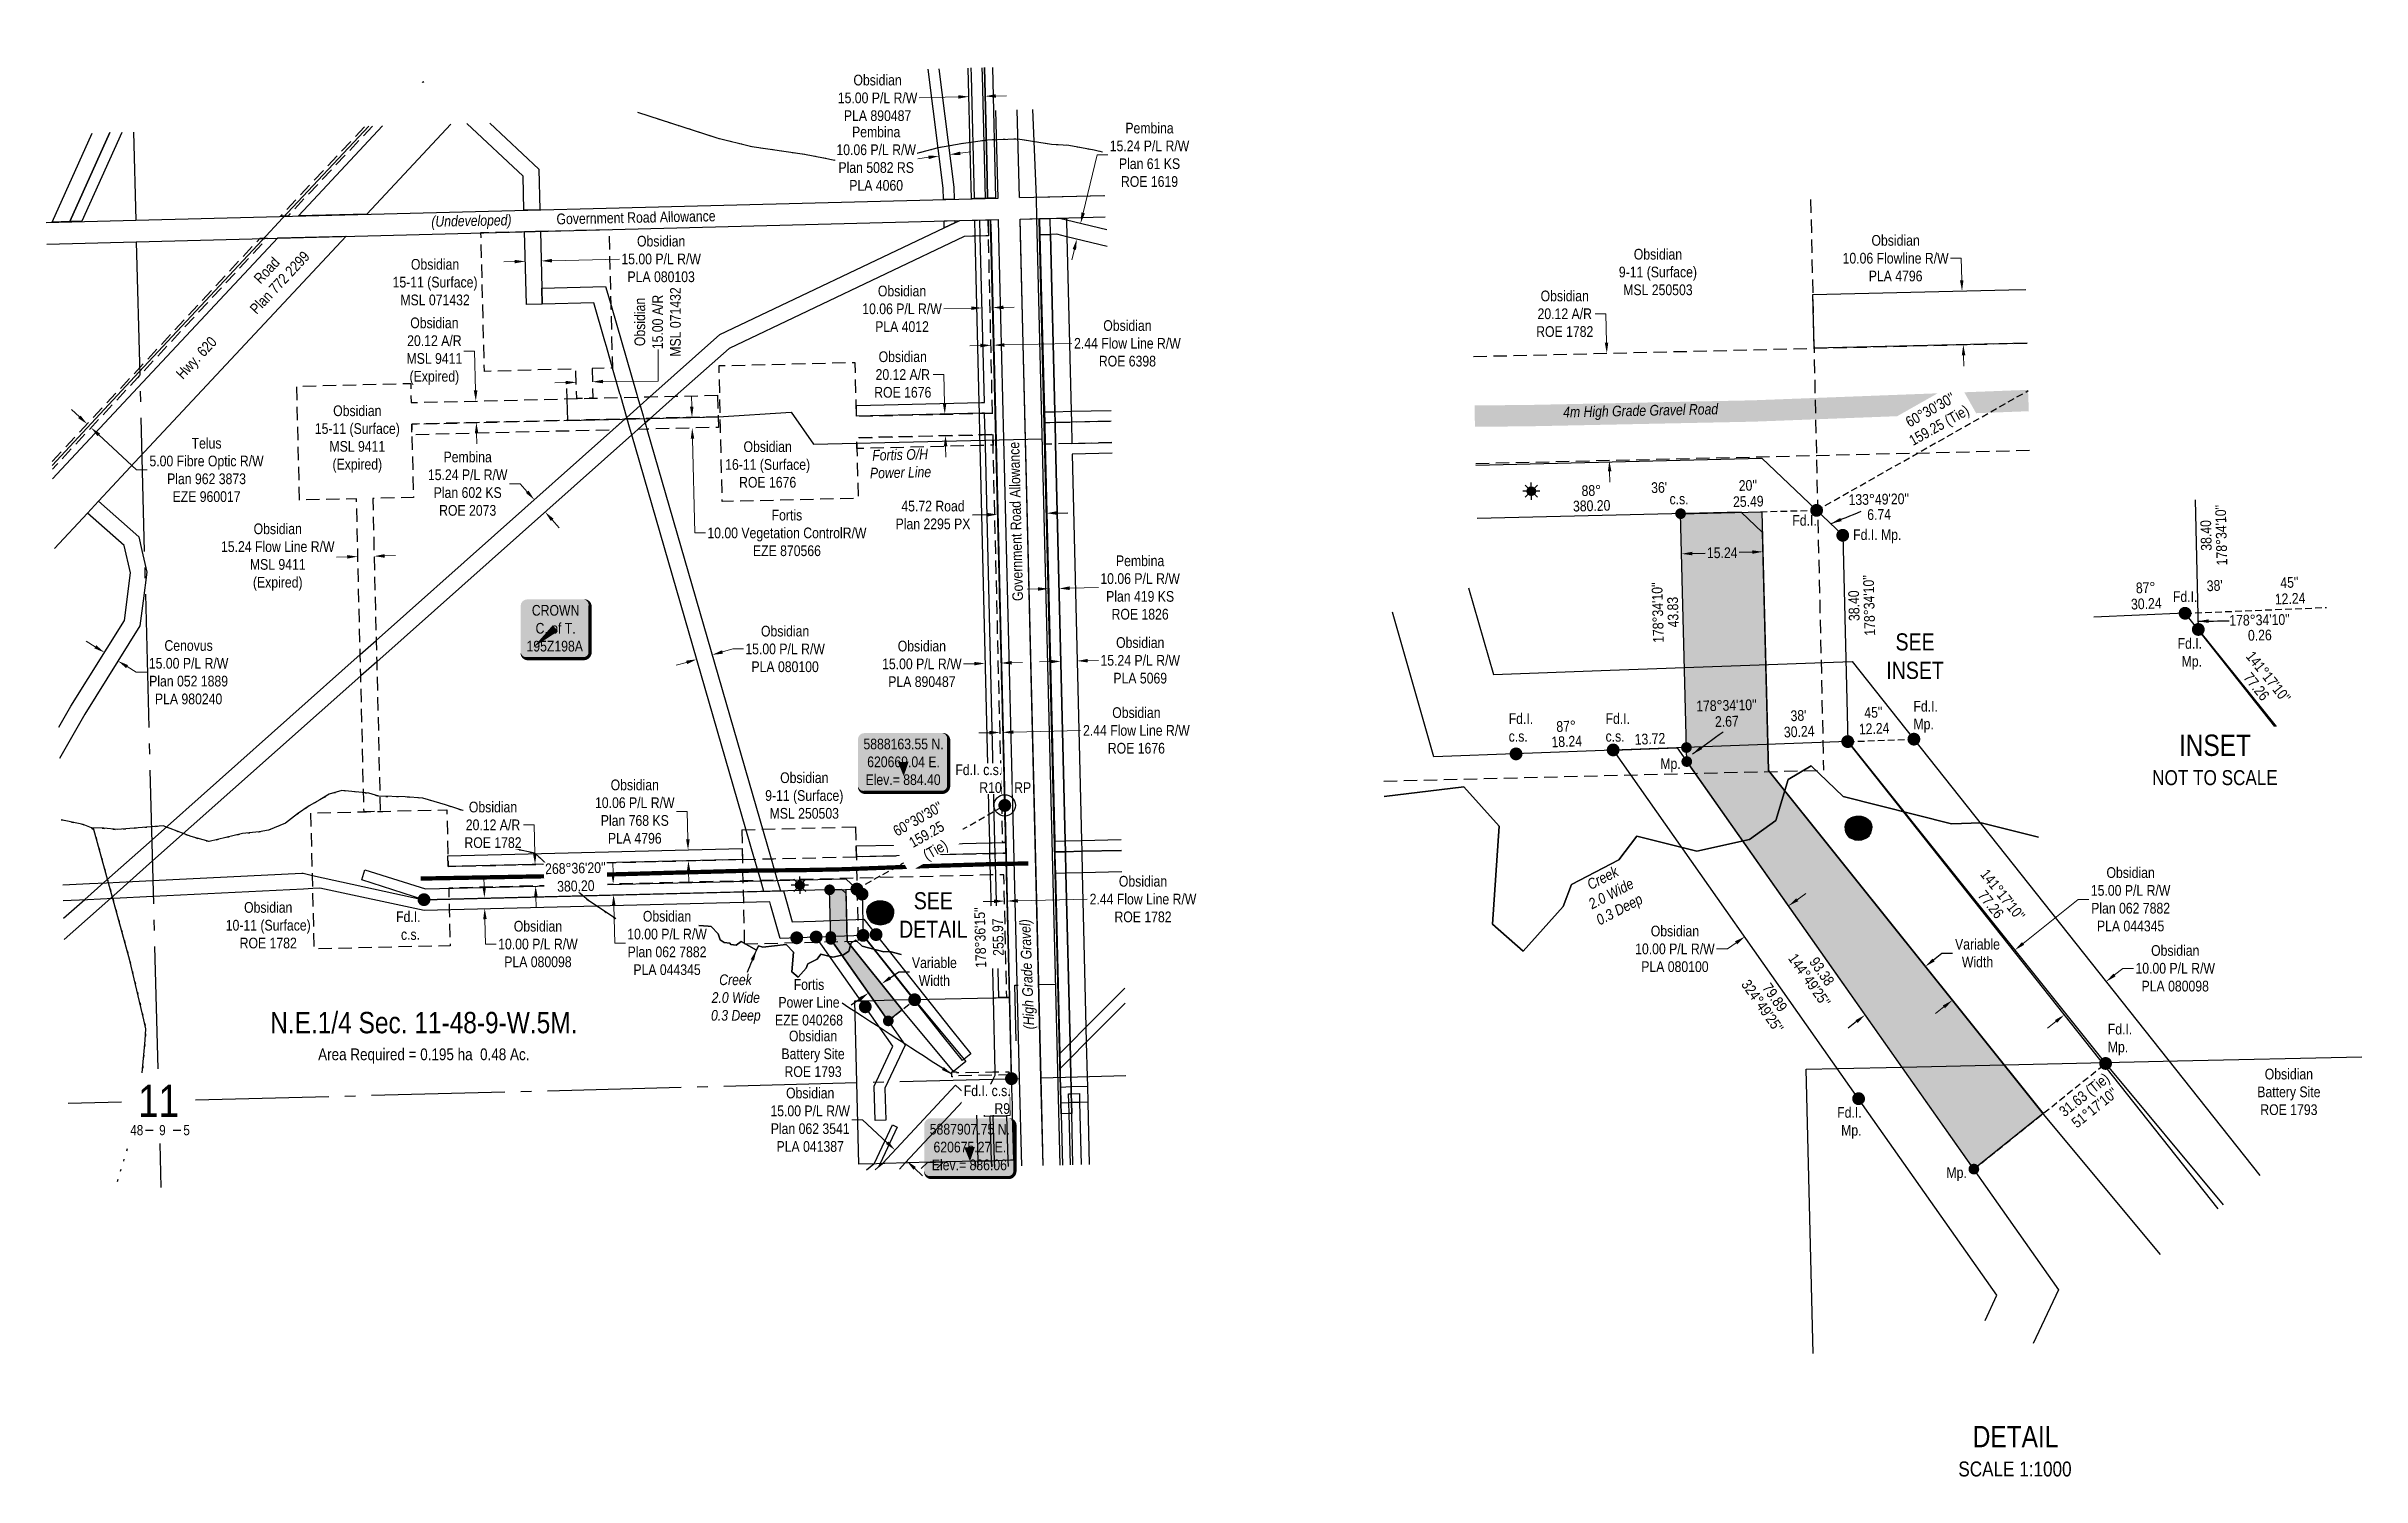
# Model space of a CAD drawing. Extents: x 617261 to 625157, y 5887535 to 5892459.
# Drawn here: x 619771 to 621940, y 5887535 to 5888874 of the extents above; entities that cross this region are included whole.
import ezdxf
from ezdxf.enums import TextEntityAlignment as Align

# ---------------------------------------------------------------- set-up
doc = ezdxf.new("R2010")
doc.units = 0
doc.header["$LTSCALE"] = 5
doc.header["$PDSIZE"] = 0.5
for name, pattern in [('foc-ACCESSROAD', [3.75, 2.5, -1.25]), ('foc-FLOWLINE', [3.75, 2.5, -1.25]), ('foc-QUARTERLINE', [33, 25, -3, 2, -3]), ('foc-TIELINE', [1.875, 1.25, -0.625]), ('foc-TRAV', [1.875, 1.25, -0.625]), ('foc-WHEELTRACKS', [2, 0.4, -1.6])]:
    doc.linetypes.add(name, pattern=pattern)
doc.layers.get('Defpoints').update_dxf_attribs({"color": 9})
for name, color, linetype in [('10', 1, 'Continuous'), ('35', 37, 'Continuous'), ('9', 3, 'Continuous'), ('AS-OWNER', 7, 'Continuous'), ('AS-POWER', 104, 'foc-POWER'), ('AS-ROADS', 254, 'Continuous'), ('AS-TELUS', 224, 'foc-TEL'), ('C-AR', 13, 'foc-ACCESSROAD'), ('C-RW', 13, 'Continuous'), ('C-SYMBOL', 7, 'Continuous'), ('C-WS', 13, 'foc-ACCESSROAD'), ('C-WS-S', 8, 'Continuous'), ('DETAIL-T', 7, 'Continuous'), ('F-EZE', 190, 'foc-FLOWLINE'), ('F-RW', 190, 'Continuous'), ('L-AREAREQUIRED', 7, 'Continuous'), ('L-BD', 7, 'Continuous'), ('L-MON', 1, 'Continuous'), ('L-QSEC', 8, 'foc-QUARTERLINE'), ('L-ROAD-T', 7, 'Continuous'), ('L-SEC', 7, 'Continuous'), ('L-SECLBL', 7, 'Continuous'), ('L-TIE', 7, 'foc-TIELINE'), ('L-TITLEDB', 4, 'Continuous'), ('L-TITLEDB-T', 4, 'Continuous'), ('P-CROSSINGS', 250, 'Continuous'), ('P-PROPOSED', 10, 'Continuous'), ('P-PROPOSED-H', 21, 'Continuous'), ('P-TRAV', 4, 'foc-TRAV'), ('P-TXT', 4, 'Continuous'), ('PLA', 7, 'Continuous'), ('ROE', 35, 'Continuous'), ('T-CREEK', 160, 'Continuous'), ('T-WATER-P3', 160, 'foc-WHEELTRACKS'), ('T-WATER-T', 170, 'Continuous')]:
    doc.layers.add(name, color=color, linetype=linetype)
for name, color, linetype, lineweight in [('C-AR-T', 13, 'Continuous', 9), ('C-FLOWLINE-T', 13, 'Continuous', 9), ('C-RW-T', 13, 'Continuous', 9), ('C-WS-T', 13, 'Continuous', 9), ('F-EZE-T', 190, 'Continuous', 9), ('F-RW-T', 190, 'Continuous', 9), ('T-TEXT', 48, 'Continuous', 18)]:
    doc.layers.add(name, color=color, linetype=linetype, lineweight=lineweight)
doc.styles.add('100L', font='ARIALN.TTF', dxfattribs={"height": 11})
doc.styles.add('175L', font='ARIALN.TTF', dxfattribs={"height": 20})
doc.styles.add('80', font='ARIALN.TTF', dxfattribs={"height": 10})
doc.styles.add('80CG', font='ARIALN.TTF', dxfattribs={"height": 10})
doc.styles.add('80L', font='ARIALN.TTF', dxfattribs={"height": 10})
doc.styles.add('80LS', font='ARIALNI.TTF', dxfattribs={"height": 10})
doc.styles.add('Crossing', font='ARIALN.TTF', dxfattribs={"height": 10})
doc.styles.add('foc-LtypeFont', font='ARIALN.TTF', dxfattribs={"height": 7.35})
doc.styles.add('SIMPLEX', font='ARIALN.TTF')
doc.linetypes.add('foc-POWER', pattern='A,6,-1,["P",foc-LtypeFont,S=0.2,R=0,X=-0.625,Y=-0.75],-1.24,4', length=12.24)
doc.linetypes.add('foc-TEL', pattern='A,2,-1,["T",foc-LtypeFont,S=0.2,R=0,X=-0.425,Y=-0.75],-1.24,8', length=12.24)
doc.linetypes.add('foc-TOPO-flowdirection-NOLINE', pattern='A,0,[">",foc-LtypeFont,S=0.3,R=0,X=0,Y=-0.945],-20,[">",foc-LtypeFont,S=0.3,R=0,X=0,Y=-0.945],0', length=20)
doc.dimstyles.new('Compass 5 000', dxfattribs={"dimscale": 5, "dimtxt": 9, "dimasz": 2, "dimexe": 0.2, "dimexo": 0.0625, "dimgap": 0.5, "dimtad": 0, "dimtih": 1, "dimtoh": 1, "dimzin": 0, "dimdsep": 46, "dimtxsty": '80CG', "dimcen": 0.1, "dimse1": 1, "dimse2": 1, "dimclrd": 256, "dimclrt": 256, "dimaunit": 1, "dimadec": 4, "dimazin": 0, "dimtfac": 0.06, "dimtofl": 0, "dimtmove": 0, "dimatfit": 1, "dimfxl": 0.2, "dimtolj": 1, "dimtzin": 0, "dimlwd": -1, "dimarcsym": 0})

msp = doc.modelspace()

# ---------------------------------------------------------------- texts
at = {"layer": 'AS-POWER', "insert": (620571.183, 5888483.536), "char_height": 10, "width": 57.1191, "attachment_point": 5, "rotation": 1.349949, "style": '80CG'}
msp.add_mtext('\\A1;{\\fArial Narrow|b0|i1|c0|p34;Fortis O/H\\PPower Line}', dxfattribs=at)
at = {"layer": 'C-RW-T', "insert": (620343.941, 5888616.139), "char_height": 10, "attachment_point": 5, "rotation": 90, "style": '80CG'}
msp.add_mtext('\\A1;Obsidian\\P15.00 A/R\\PMSL 071432', dxfattribs=at)
at = {"layer": 'C-SYMBOL', "color": 3, "style": '175L'}
msp.add_text('N.E.1/4 Sec. 11-48-9-W.5M.', height=20, dxfattribs=at).set_placement((620124.897, 5887944.222), align=Align.BOTTOM_CENTER)
at = {"layer": 'C-WS-T', "char_height": 10, "width": 78.99495, "attachment_point": 5, "style": '80CG'}
for s, insert in [('\\A1;Obsidian\\P15-11 (Surface)\\PMSL 071432', (620135.433, 5888653.389)), ('\\A1;Obsidian\\P15-11 (Surface)\\PMSL 9411\\P(Expired)', (620062.623, 5888506.526)), ('\\A1;Obsidian\\P16-11 (Surface)\\PROE 1676', (620446.943, 5888482.663)), ('\\A1;Obsidian\\P9-11 (Surface)\\PMSL 250503', (620481.252, 5888172.755)), ('\\A1;Obsidian\\P10-11 (Surface)\\PROE 1782', (619979.185, 5888051.317)), ('\\A1;Obsidian\\PBattery Site\\PROE 1793', (620489.49, 5887930.927)), ('\\A1;Obsidian\\PBattery Site\\PROE 1793', (621871.745, 5887895.295))]:
    msp.add_mtext(s, dxfattribs=dict(at, insert=insert))
at = {"layer": 'DETAIL-T', "color": 3, "style": '80CG'}
for s, insert, char_height, width, attachment_point in [('SEE\\PINSET', (621521.646, 5888303.204), 16, 63.63613, 5), ('INSET\\P{\\H0.7x;NOT TO SCALE}', (621802.518, 5888206.119), 19.99285, 116.93308, 5), ('SEE\\PDETAIL', (620602.133, 5888060.971), 16, 63.63613, 5), ('\\pi74.104;DETAIL\\P\\pi60.627;{\\H0.7x;SCALE 1:1000}', (621501.52, 5887582.646), 20, 225.8342, 1)]:
    msp.add_mtext(s, dxfattribs=dict(at, insert=insert, char_height=char_height, width=width, attachment_point=attachment_point))
at = {"layer": 'F-EZE-T', "insert": (620485.663, 5887979.152), "char_height": 10, "width": 78.99495, "attachment_point": 5, "style": '80CG'}
msp.add_mtext('\\A1;Fortis\\PPower Line\\PEZE 040268', dxfattribs=at)
at = {"layer": 'L-AREAREQUIRED', "color": 5, "style": '100L'}
msp.add_text('Area Required = 0.195 ha  0.48 Ac.', height=11, dxfattribs=at).set_placement((620124.897, 5887921.722), align=Align.BOTTOM_CENTER)
at = {"layer": 'L-BD', "style": '80L'}
for s, height, rotation, p in [('88°', 9.9964, 1.383, (621218.408, 5888458.373)), ("36'", 9.9964, 1.4093, (621281.932, 5888461.17)), ('25.49', 9.9964, 1.4093, (621365.434, 5888448.203)), ("20''", 9.9964, 1.4093, (621365.065, 5888463.193)), ("133°49'20''", 9.99643, 1.007739, (621487.703, 5888450.211)), ('380.20', 9.9964, 1.383, (621218.752, 5888444.133)), ('6.74', 9.9964, 1.007739, (621487.953, 5888435.968)), ("178°34'10''", 9.99643, 91.4309, (621808.375, 5888416.666)), ('38.40', 9.9964, 91.4309, (621794.135, 5888416.31)), ("178°34'10''", 9.99643, 91.4309, (621280.577, 5888344.102)), ("178°34'10''", 9.99643, 91.4309, (621478.581, 5888350.858)), ('87%%D', 9.9964, 2.3542, (621737.583, 5888367.457)), ("38'", 9.9964, 2.3542, (621802.291, 5888369.368)), ("45''", 9.9964, 2.3542, (621872.256, 5888372.245)), ('43.83', 9.9964, 91.4309, (621294.818, 5888344.458)), ('38.40', 9.9964, 91.4309, (621464.341, 5888350.502)), ('30.24', 9.9964, 2.3542, (621738.199, 5888352.475)), ('12.24', 9.9964, 2.3542, (621872.872, 5888357.263)), ("178°34'10''", 9.99643, 1.007739, (621844.297, 5888337.208)), ('0.26', 9.9964, 1.007739, (621844.547, 5888322.965)), ("141°17'10''", 9.99643, 308.714, (621852.553, 5888283.796)), ('77.26', 9.9964, 308.714, (621841.438, 5888274.887)), ("178°34'10''", 9.99643, 1.4309, (621344.975, 5888257.233)), ('87°', 9.9964, 2.3542, (621194.789, 5888237.685)), ('2.67', 9.9964, 1.4309, (621345.35, 5888242.243)), ('30.24', 9.9964, 2.3542, (621413.098, 5888232.707)), ("38'", 9.9964, 2.3542, (621412.482, 5888247.689)), ('12.24', 9.9964, 2.3542, (621483.254, 5888235.591)), ("45''", 9.9964, 2.3542, (621482.638, 5888250.573)), ('18.24', 9.9964, 2.3542, (621195.375, 5888223.452)), ('13.72', 9.9964, 2.3542, (621273.333, 5888225.9)), ('77.26', 9.9964, 308.714, (621592.657, 5888070.865)), ("141°17'10''", 9.99643, 308.714, (621603.772, 5888079.774)), ("144°49'25''", 9.99643, 305.1499, (621422.707, 5887999.949)), ('93.38', 9.9964, 305.1499, (621434.354, 5888008.15)), ("324°49'25''", 9.99643, 305.1499, (621378.713, 5887975.612)), ('79.89', 9.9964, 305.1499, (621390.361, 5887983.813)), ('31.63 (Tie)', 9.99643, 38.7164, (621680.864, 5887891.712)), ("51°17'10''", 9.9964, 38.7164, (621689.774, 5887880.598))]:
    msp.add_text(s, height=height, rotation=rotation, dxfattribs=at).set_placement(p, align=Align.MIDDLE)
at = {"layer": 'L-MON', "attachment_point": 1, "style": '80L'}
for s, width, insert, char_height in [('c.s.', 22.04407, (621291.687, 5888455.449), 9.9964), ('Fd.I. ', 22.04407, (621406.674, 5888435.411), 9.9964), ('Fd.I. Mp.', 51.48343, (621463.642, 5888422.03), 9.9964), ('\\pi1.0693;Fd.I.', 22.04407, (621762.079, 5888364.021), 9.99643), ('\\pi1.0693;Fd.I.\\P\\pi4.7856;Mp.', 22.04407, (621766.482, 5888320.208), 9.99643), ('Fd.I.\\PMp.', 22.04407, (621520.099, 5888261.441), 9.9964), ('Fd.I.\\Pc.s.', 22.04407, (621141.026, 5888249.897), 9.9964), ('Fd.I.\\Pc.s.', 22.04407, (621231.738, 5888249.897), 9.9964), ('Mp.', 18.21733, (621283.024, 5888207.681), 9.9964), ('Fd.I.\\PMp.', 22.04407, (621702.139, 5887959.091), 9.9964), ('\\pi1.0693;Fd.I.\\P\\pi4.7856;Mp.', 22.04407, (621447.61, 5887881.133), 9.99643), ('Mp.', 18.21733, (621551.008, 5887824.856), 9.9964)]:
    msp.add_mtext_dynamic_manual_height_columns(s, width=width, gutter_width=50, heights=[0], dxfattribs=dict(at, insert=insert, char_height=char_height))
at = {"layer": 'L-ROAD-T', "style": '80L'}
for rotation, p in [(1.114962, (620323.642, 5888714.003)), (91.402203, (620679.411, 5888429.404))]:
    msp.add_text('Government Road Allowance', height=10, rotation=rotation, dxfattribs=at).set_placement(p, align=Align.MIDDLE_CENTER)
at = {"layer": 'L-TITLEDB-T', "char_height": 10, "attachment_point": 5, "rotation": 46.850709, "style": '80CG'}
for s, insert in [('\\A1;Road\\PPlan 772 2299', (619983.895, 5888658.752)), ('\\A1;Hwy. 620', (619912.974, 5888581.634))]:
    msp.add_mtext(s, dxfattribs=dict(at, insert=insert))
at = {"layer": 'T-TEXT', "style": '80LS'}
for s, rotation, p in [('(Undeveloped)', 1.114962, (620169.484, 5888711.003)), ('(High Grade Gravel)', 92.107078, (620689.763, 5888005.431))]:
    msp.add_text(s, height=10, rotation=rotation, dxfattribs=at).set_placement(p, align=Align.MIDDLE_CENTER)
at = {"layer": 'T-WATER-T', "insert": (621205.928, 5888089.327), "char_height": 9.99643, "attachment_point": 1, "rotation": 27.438753, "style": '80L'}
msp.add_mtext_dynamic_manual_height_columns('\\pi8.1181;{\\fArial Narrow|b0|i1|c0|p34;Creek\\P\\pi1.0572;2.0 Wide\\P\\pi0.46399;0.3 Deep}', width=46.34829, gutter_width=50, heights=[0], dxfattribs=at)
at = {"layer": 'T-WATER-T', "insert": (620393.444, 5888005.346), "char_height": 9.99643, "attachment_point": 1, "style": '80L'}
msp.add_mtext_dynamic_manual_height_columns('\\pi8.1181;{\\fArial Narrow|b0|i1|c0|p34;Creek\\P\\pi1.0572;2.0 Wide\\P\\pi0.46399;0.3 Deep}', width=46.34829, gutter_width=50, heights=[0], dxfattribs=at)

# ---------------------------------------------------------------- blocks, each defined once
blk = doc.blocks.new('GAS')
h = blk.add_hatch(color=255)
h.dxf.hatch_style = 1
edge = h.paths.add_edge_path()
edge.add_arc((0, 0), 0.9, 0, 360)
for p, q in [((-0.81, 0), (-1.62, 0)), ((-0.57, 0.57), (-1.14, 1.14)), ((0, 0.81), (0, 1.62)), ((0.57, 0.57), (1.14, 1.14)), ((1.62, 0), (0.81, 0)), ((-0.57, -0.57), (-1.14, -1.14)), ((0, -0.81), (0, -1.62)), ((1.14, -1.14), (0.57, -0.57))]:
    blk.add_line(p, q)
blk.add_circle((0, 0), 0.8)
blk = doc.blocks.new('L-SECLBL')
at = {"layer": '9', "color": 7}
for p, q in [((-5.1, -27.8), (-12.3, -27.8)), ((20.7, -27.8), (13.5, -27.8))]:
    blk.add_line(p, q, dxfattribs=at)
at = {"layer": '10', "color": 2, "style": 'SIMPLEX'}
blk.add_attdef('SEC', text='', height=30, dxfattribs=at).set_placement((0, 0), align=Align.MIDDLE)
at = {"layer": '10', "color": 5, "style": '80L'}
blk.add_attdef('TWP', text='', height=9.5, dxfattribs=at).set_placement((-14.4, -27.4), align=Align.MIDDLE_RIGHT)
blk.add_attdef('RGE', text='', height=9.5, dxfattribs=at).set_placement((3.6, -27.4), align=Align.MIDDLE_CENTER)
blk.add_attdef('MER', text='', height=9.5, dxfattribs=at).set_placement((23.2, -27.4), align=Align.MIDDLE_LEFT)
blk = doc.blocks.new('*D19')
at = {"layer": 'C-AR-T', "transparency": 16777216}
for p, q in [((620053.1, 5888396.3), (620043.1, 5888396)), ((620088.4, 5888397.1), (620098.4, 5888397.4))]:
    blk.add_line(p, q, dxfattribs=at)
for points in [[(620053.1, 5888397.9), (620053.2, 5888394.6), (620063.1, 5888396.5)], [(620088.3, 5888398.8), (620088.4, 5888395.4), (620078.4, 5888396.9)]]:
    blk.add_solid(points, dxfattribs=at)
at = {"layer": 'Defpoints', "color": 0, "transparency": 16777216}
for p in [(620062.9, 5888406), (620063.1, 5888396.5), (620078.2, 5888406.3)]:
    blk.add_point(p, dxfattribs=at)
at = {"layer": 'C-AR-T', "transparency": 16777216, "insert": (619988.1, 5888396), "char_height": 10, "attachment_point": 5, "style": '80CG'}
blk.add_mtext('\\A1;Obsidian\\P15.24 Flow Line R/W\\PMSL 9411\\P(Expired)', dxfattribs=at)
blk = doc.blocks.new('*D20')
at = {"layer": 'C-AR-T', "transparency": 16777216}
for p, q in [((620172.5, 5888588.8), (620162.5, 5888588.8)), ((620173.4, 5888552.1), (620172.5, 5888588.8)), ((620174.4, 5888512), (620174.6, 5888502))]:
    blk.add_line(p, q, dxfattribs=at)
for points in [[(620175.1, 5888552.1), (620171.7, 5888552.1), (620173.6, 5888542.1)], [(620176, 5888512), (620172.7, 5888511.9), (620174.1, 5888522)]]:
    blk.add_solid(points, dxfattribs=at)
at = {"layer": 'Defpoints', "color": 0, "transparency": 16777216}
for p in [(620156.1, 5888541.7), (620173.6, 5888542.1), (620156.5, 5888521.6)]:
    blk.add_point(p, dxfattribs=at)
at = {"layer": 'C-AR-T', "transparency": 16777216, "insert": (620134.8, 5888588.8), "char_height": 10, "attachment_point": 5, "style": '80CG'}
blk.add_mtext('\\A1;Obsidian\\P20.12 A/R\\PMSL 9411\\P(Expired)', dxfattribs=at)
blk = doc.blocks.new('*D21')
at = {"layer": 'C-AR-T', "transparency": 16777216}
for p, q in [((620228.2, 5888145.3), (620218.2, 5888145.3)), ((620228.9, 5888118.3), (620228.2, 5888145.3)), ((620229.8, 5888078.2), (620230.1, 5888068.2))]:
    blk.add_line(p, q, dxfattribs=at)
for points in [[(620230.5, 5888118.4), (620227.2, 5888118.3), (620229.1, 5888108.3)], [(620231.5, 5888078.3), (620228.2, 5888078.2), (620229.6, 5888088.2)]]:
    blk.add_solid(points, dxfattribs=at)
at = {"layer": 'Defpoints', "color": 0, "transparency": 16777216}
for p in [(620228, 5888108.3), (620229.1, 5888108.3), (620228.5, 5888088.2)]:
    blk.add_point(p, dxfattribs=at)
at = {"layer": 'C-AR-T', "transparency": 16777216, "insert": (620189.7, 5888145.3), "char_height": 10, "attachment_point": 5, "style": '80CG', "bg_fill": 3, "box_fill_scale": 1.1, "bg_fill_color": 256, "bg_fill_true_color": 13158600, "bg_fill_transparency": 0}
blk.add_mtext('\\A1;Obsidian\\P20.12 A/R\\PROE 1782', dxfattribs=at)
blk = doc.blocks.new('*D22')
at = {"layer": 'C-AR-T', "transparency": 16777216}
for p, q in [((620612, 5888566.9), (620602, 5888566.9)), ((620612.7, 5888539.9), (620612, 5888566.9)), ((620613.6, 5888499.7), (620613.9, 5888489.7))]:
    blk.add_line(p, q, dxfattribs=at)
for points in [[(620614.3, 5888539.9), (620611, 5888539.8), (620612.9, 5888529.9)], [(620615.3, 5888499.8), (620612, 5888499.7), (620613.4, 5888509.7)]]:
    blk.add_solid(points, dxfattribs=at)
at = {"layer": 'Defpoints', "color": 0, "transparency": 16777216}
for p in [(620591.9, 5888529.4), (620612.9, 5888529.9), (620592.3, 5888509.2)]:
    blk.add_point(p, dxfattribs=at)
at = {"layer": 'C-AR-T', "transparency": 16777216, "insert": (620573.5, 5888566.9), "char_height": 10, "attachment_point": 5, "style": '80CG'}
blk.add_mtext('\\A1;Obsidian\\P20.12 A/R\\PROE 1676', dxfattribs=at)
blk = doc.blocks.new('*D23')
at = {"layer": 'C-FLOWLINE-T', "transparency": 16777216}
for p, q in [((620637.8, 5888629.1), (620611.9, 5888628.4)), ((620667.8, 5888629.8), (620677.8, 5888630))]:
    blk.add_line(p, q, dxfattribs=at)
for points in [[(620637.7, 5888630.7), (620637.8, 5888627.4), (620647.8, 5888629.3)], [(620667.8, 5888631.5), (620667.9, 5888628.1), (620657.8, 5888629.6)]]:
    blk.add_solid(points, dxfattribs=at)
at = {"layer": 'Defpoints', "color": 0, "transparency": 16777216}
for p in [(620647.5, 5888639.2), (620647.8, 5888629.3), (620657.6, 5888639.4)]:
    blk.add_point(p, dxfattribs=at)
at = {"layer": 'C-FLOWLINE-T', "transparency": 16777216, "insert": (620572.8, 5888628.4), "char_height": 10, "attachment_point": 5, "style": '80CG'}
blk.add_mtext('\\A1;Obsidian\\P10.06 P/L R/W\\PPLA 4012', dxfattribs=at)
blk = doc.blocks.new('*D24')
at = {"layer": 'C-RW-T', "transparency": 16777216}
for p, q in [((620181.5, 5888087.1), (620181.2, 5888097.1)), ((620182.2, 5888057.1), (620182.7, 5888033.7)), ((620182.7, 5888033.7), (620192.7, 5888033.7))]:
    blk.add_line(p, q, dxfattribs=at)
for points in [[(620183.1, 5888087.1), (620179.8, 5888087), (620181.7, 5888077.1)], [(620183.8, 5888057.1), (620180.5, 5888057), (620181.9, 5888067.1)]]:
    blk.add_solid(points, dxfattribs=at)
at = {"layer": 'Defpoints', "color": 0, "transparency": 16777216}
for p in [(620181.9, 5888067.1), (620212.1, 5888077.8), (620212.4, 5888067.8)]:
    blk.add_point(p, dxfattribs=at)
at = {"layer": 'C-RW-T', "transparency": 16777216, "insert": (620231.8, 5888033.7), "char_height": 10, "attachment_point": 5, "style": '80CG'}
blk.add_mtext('\\A1;Obsidian\\P10.00 P/L R/W\\PPLA 080098', dxfattribs=at)
blk = doc.blocks.new('*D25')
at = {"layer": 'C-RW-T', "transparency": 16777216}
for p, q in [((620371.6, 5888157.7), (620361.6, 5888157.7)), ((620372.2, 5888131.9), (620371.6, 5888157.7)), ((620372.9, 5888101.8), (620373.2, 5888091.8))]:
    blk.add_line(p, q, dxfattribs=at)
for points in [[(620373.9, 5888131.9), (620370.5, 5888131.8), (620372.4, 5888121.9)], [(620374.6, 5888101.8), (620371.3, 5888101.8), (620372.7, 5888111.8)]]:
    blk.add_solid(points, dxfattribs=at)
at = {"layer": 'Defpoints', "color": 0, "transparency": 16777216}
for p in [(620356.3, 5888121.5), (620356.6, 5888111.4), (620372.4, 5888121.9)]:
    blk.add_point(p, dxfattribs=at)
at = {"layer": 'C-RW-T', "transparency": 16777216, "insert": (620322.5, 5888157.7), "char_height": 10, "attachment_point": 5, "style": '80CG'}
blk.add_mtext('\\A1;Obsidian\\P10.06 P/L R/W\\PPlan 768 KS\\PPLA 4796', dxfattribs=at)
blk = doc.blocks.new('*D26')
at = {"layer": 'C-RW-T', "transparency": 16777216}
for p, q in [((620404.6, 5888307.2), (620414.2, 5888310)), ((620414.2, 5888310), (620424.2, 5888310)), ((620371, 5888297.5), (620361.4, 5888294.7))]:
    blk.add_line(p, q, dxfattribs=at)
for points in [[(620404.2, 5888308.8), (620405.1, 5888305.6), (620395, 5888304.5)], [(620370.6, 5888299.1), (620371.5, 5888295.9), (620380.6, 5888300.3)]]:
    blk.add_solid(points, dxfattribs=at)
at = {"layer": 'Defpoints', "color": 0, "transparency": 16777216}
for p in [(620395, 5888304.5), (620414.3, 5888237.8), (620399.9, 5888233.6)]:
    blk.add_point(p, dxfattribs=at)
at = {"layer": 'C-RW-T', "transparency": 16777216, "insert": (620463.3, 5888310), "char_height": 10, "attachment_point": 5, "style": '80CG'}
blk.add_mtext('\\A1;Obsidian\\P15.00 P/L R/W\\PPLA 080100', dxfattribs=at)
blk = doc.blocks.new('*D27')
at = {"layer": 'C-RW-T', "transparency": 16777216}
for p, q in [((620302.1, 5888100), (620301.9, 5888110)), ((620302.8, 5888070), (620303.7, 5888034.7)), ((620303.7, 5888034.7), (620313.7, 5888034.7))]:
    blk.add_line(p, q, dxfattribs=at)
for points in [[(620303.8, 5888100), (620300.4, 5888099.9), (620302.3, 5888090)], [(620304.5, 5888070), (620301.1, 5888069.9), (620302.6, 5888080)]]:
    blk.add_solid(points, dxfattribs=at)
at = {"layer": 'Defpoints', "color": 0, "transparency": 16777216}
for p in [(620363.6, 5888091.4), (620302.6, 5888080), (620363.9, 5888081.4)]:
    blk.add_point(p, dxfattribs=at)
at = {"layer": 'C-RW-T', "transparency": 16777216, "insert": (620352.7, 5888034.7), "char_height": 10, "attachment_point": 5, "style": '80CG'}
blk.add_mtext('\\A1;Obsidian\\P10.00 P/L R/W\\PPlan 062 7882\\PPLA 044345', dxfattribs=at)
blk = doc.blocks.new('*D28')
at = {"layer": 'C-RW-T', "transparency": 16777216}
for p, q in [((620640.5, 5888296.2), (620630.5, 5888296)), ((620675.5, 5888297.1), (620685.5, 5888297.3))]:
    blk.add_line(p, q, dxfattribs=at)
for points in [[(620640.5, 5888297.9), (620640.5, 5888294.6), (620650.5, 5888296.5)], [(620675.5, 5888298.8), (620675.5, 5888295.4), (620665.5, 5888296.8)]]:
    blk.add_solid(points, dxfattribs=at)
at = {"layer": 'Defpoints', "color": 0, "transparency": 16777216}
for p in [(620650.5, 5888296.5), (620653.1, 5888187.2), (620668.1, 5888187.5)]:
    blk.add_point(p, dxfattribs=at)
at = {"layer": 'C-RW-T', "transparency": 16777216, "insert": (620591.4, 5888296), "char_height": 10, "attachment_point": 5, "style": '80CG'}
blk.add_mtext('\\A1;Obsidian\\P15.00 P/L R/W\\PPLA 890487', dxfattribs=at)
blk = doc.blocks.new('*D29')
at = {"layer": 'C-RW-T', "transparency": 16777216}
for p, q in [((620711.5, 5888298.2), (620701.5, 5888297.9)), ((620746.8, 5888299), (620756.8, 5888299.3))]:
    blk.add_line(p, q, dxfattribs=at)
for points in [[(620711.5, 5888299.9), (620711.6, 5888296.5), (620721.5, 5888298.4)], [(620746.7, 5888300.7), (620746.8, 5888297.4), (620736.8, 5888298.8)]]:
    blk.add_solid(points, dxfattribs=at)
at = {"layer": 'Defpoints', "color": 0, "transparency": 16777216}
for p in [(620721.5, 5888298.4), (620736.8, 5888298.8), (620736.8, 5888298.7)]:
    blk.add_point(p, dxfattribs=at)
at = {"layer": 'C-RW-T', "transparency": 16777216, "insert": (620795.9, 5888299.3), "char_height": 10, "attachment_point": 5, "style": '80CG'}
blk.add_mtext('\\A1;Obsidian\\P15.24 P/L R/W\\PPLA 5069', dxfattribs=at)
blk = doc.blocks.new('*D30')
at = {"layer": 'Defpoints', "color": 0, "transparency": 16777216}
for p in [(620740.1, 5888708.5), (620755.8, 5888704.7), (620752.3, 5888689.9)]:
    blk.add_point(p, dxfattribs=at)
at = {"layer": 'F-RW-T', "transparency": 16777216}
for p, q in [((620742.4, 5888718.3), (620755.5, 5888772.6)), ((620755.5, 5888772.6), (620765.5, 5888772.6)), ((620734.2, 5888684), (620731.8, 5888674.3))]:
    blk.add_line(p, q, dxfattribs=at)
for points in [[(620740.8, 5888718.7), (620744.1, 5888717.9), (620740.1, 5888708.5)], [(620732.6, 5888684.4), (620735.8, 5888683.6), (620736.5, 5888693.7)]]:
    blk.add_solid(points, dxfattribs=at)
at = {"layer": 'F-RW-T', "transparency": 16777216, "insert": (620804.6, 5888772.6), "char_height": 10, "attachment_point": 5, "style": '80CG'}
blk.add_mtext('\\A1;Pembina\\P15.24 P/L R/W\\PPlan 61 KS\\PROE 1619', dxfattribs=at)
blk = doc.blocks.new('*D31')
at = {"layer": 'C-RW-T', "transparency": 16777216}
for p, q in [((620625.5, 5888826.8), (620589, 5888825.9)), ((620660.6, 5888827.7), (620670.6, 5888828))]:
    blk.add_line(p, q, dxfattribs=at)
for points in [[(620625.4, 5888828.5), (620625.5, 5888825.2), (620635.5, 5888827.1)], [(620660.6, 5888829.4), (620660.7, 5888826.1), (620650.6, 5888827.5)]]:
    blk.add_solid(points, dxfattribs=at)
at = {"layer": 'Defpoints', "color": 0, "transparency": 16777216}
for p in [(620635.5, 5888827.1), (620636.1, 5888801.2), (620651.3, 5888801.6)]:
    blk.add_point(p, dxfattribs=at)
at = {"layer": 'C-RW-T', "transparency": 16777216, "insert": (620549.9, 5888825.9), "char_height": 10, "attachment_point": 5, "style": '80CG'}
blk.add_mtext('\\A1;Obsidian\\P15.00 P/L R/W\\PPLA 890487', dxfattribs=at)
blk = doc.blocks.new('*D32')
at = {"layer": 'C-RW-T', "transparency": 16777216}
for p, q in [((620535.9, 5887869.2), (620525.9, 5887869.2)), ((620558.9, 5887847.8), (620535.9, 5887869.2)), ((620584.6, 5887823.8), (620592, 5887816.9))]:
    blk.add_line(p, q, dxfattribs=at)
for points in [[(620560, 5887849), (620557.7, 5887846.6), (620566.2, 5887841)], [(620585.8, 5887825), (620583.5, 5887822.5), (620577.3, 5887830.6)]]:
    blk.add_solid(points, dxfattribs=at)
at = {"layer": 'Defpoints', "color": 0, "transparency": 16777216}
for p in [(620572.7, 5887848), (620566.2, 5887841), (620583.9, 5887837.6)]:
    blk.add_point(p, dxfattribs=at)
at = {"layer": 'C-RW-T', "transparency": 16777216, "insert": (620486.8, 5887869.2), "char_height": 10, "attachment_point": 5, "style": '80CG'}
blk.add_mtext('\\A1;Obsidian\\P15.00 P/L R/W\\PPlan 062 3541\\PPLA 041387', dxfattribs=at)
blk = doc.blocks.new('*D33')
at = {"layer": 'C-RW-T', "transparency": 16777216}
for p, q in [((620209.9, 5888672.7), (620199.9, 5888672.4)), ((620244.9, 5888673.5), (620308.1, 5888675.1))]:
    blk.add_line(p, q, dxfattribs=at)
for points in [[(620209.9, 5888674.3), (620209.9, 5888671), (620219.9, 5888672.9)], [(620244.8, 5888675.2), (620244.9, 5888671.9), (620234.9, 5888673.3)]]:
    blk.add_solid(points, dxfattribs=at)
at = {"layer": 'Defpoints', "color": 0, "transparency": 16777216}
for p in [(620234.9, 5888673.3), (620220.1, 5888665.5), (620235.1, 5888665.9)]:
    blk.add_point(p, dxfattribs=at)
at = {"layer": 'C-RW-T', "transparency": 16777216, "insert": (620347.2, 5888675.1), "char_height": 10, "attachment_point": 5, "style": '80CG'}
blk.add_mtext('\\A1;Obsidian\\P15.00 P/L R/W\\PPLA 080103', dxfattribs=at)
blk = doc.blocks.new('*D34')
at = {"layer": 'Defpoints', "color": 0, "transparency": 16777216}
for p in [(620382.7, 5888527), (620376.3, 5888516.9), (620383, 5888517)]:
    blk.add_point(p, dxfattribs=at)
at = {"layer": 'F-EZE-T', "transparency": 16777216}
for p, q in [((620375.8, 5888536.9), (620375.6, 5888546.9)), ((620376.6, 5888506.9), (620378.7, 5888418.6)), ((620378.7, 5888418.6), (620388.7, 5888418.6))]:
    blk.add_line(p, q, dxfattribs=at)
for points in [[(620377.5, 5888536.9), (620374.2, 5888536.8), (620376.1, 5888526.9)], [(620378.2, 5888506.9), (620374.9, 5888506.8), (620376.3, 5888516.9)]]:
    blk.add_solid(points, dxfattribs=at)
at = {"layer": 'F-EZE-T', "transparency": 16777216, "insert": (620465, 5888418.6), "char_height": 10, "attachment_point": 5, "style": '80CG'}
blk.add_mtext('\\A1;Fortis\\P10.00 Vegetation ControlR/W\\PEZE 870566', dxfattribs=at)
blk = doc.blocks.new('*D35')
at = {"layer": 'Defpoints', "color": 0, "transparency": 16777216}
for p in [(619823.3, 5888302.9), (619836.1, 5888294.9), (619838.5, 5888298.8)]:
    blk.add_point(p, dxfattribs=at)
at = {"layer": 'F-RW-T', "transparency": 16777216}
for p, q in [((619817.2, 5888312), (619808.7, 5888317.3)), ((619847, 5888293.5), (619855.5, 5888288.2)), ((619855.5, 5888288.2), (619865.5, 5888288.2))]:
    blk.add_line(p, q, dxfattribs=at)
for points in [[(619818.1, 5888313.5), (619816.3, 5888310.6), (619825.7, 5888306.8)], [(619847.9, 5888294.9), (619846.1, 5888292.1), (619838.5, 5888298.8)]]:
    blk.add_solid(points, dxfattribs=at)
at = {"layer": 'F-RW-T', "transparency": 16777216, "insert": (619904.6, 5888288.2), "char_height": 10, "attachment_point": 5, "style": '80CG'}
blk.add_mtext('\\A1;Cenovus\\P15.00 P/L R/W\\PPlan 052 1889\\PPLA 980240', dxfattribs=at)
blk = doc.blocks.new('*D36')
at = {"layer": 'Defpoints', "color": 0, "transparency": 16777216}
for p in [(620238.5, 5888438.3), (620118, 5888351.5), (620128.1, 5888340.2)]:
    blk.add_point(p, dxfattribs=at)
at = {"layer": 'F-RW-T', "transparency": 16777216}
for p, q in [((620215.1, 5888464.7), (620205.1, 5888464.7)), ((620221.8, 5888457.2), (620215.1, 5888464.7)), ((620245.1, 5888430.9), (620251.8, 5888423.4))]:
    blk.add_line(p, q, dxfattribs=at)
for points in [[(620223, 5888458.3), (620220.5, 5888456.1), (620228.4, 5888449.7)], [(620246.4, 5888432), (620243.9, 5888429.8), (620238.5, 5888438.3)]]:
    blk.add_solid(points, dxfattribs=at)
at = {"layer": 'F-RW-T', "transparency": 16777216, "insert": (620166, 5888464.7), "char_height": 10, "attachment_point": 5, "style": '80CG'}
blk.add_mtext('\\A1;Pembina\\P15.24 P/L R/W\\PPlan 602 KS\\PROE 2073', dxfattribs=at)
blk = doc.blocks.new('*D37')
at = {"layer": 'Defpoints', "color": 0, "transparency": 16777216}
for p in [(619832.8, 5888545.5), (619836.4, 5888542.1), (619809.6, 5888520.6)]:
    blk.add_point(p, dxfattribs=at)
at = {"layer": 'F-RW-T', "transparency": 16777216}
for p, q in [((619802.3, 5888527.4), (619795, 5888534.2)), ((619820.6, 5888510.4), (619855.7, 5888477.6)), ((619855.7, 5888477.6), (619865.7, 5888477.6))]:
    blk.add_line(p, q, dxfattribs=at)
for points in [[(619803.4, 5888528.6), (619801.1, 5888526.2), (619809.6, 5888520.6)], [(619821.7, 5888511.6), (619819.4, 5888509.1), (619813.2, 5888517.2)]]:
    blk.add_solid(points, dxfattribs=at)
at = {"layer": 'F-RW-T', "transparency": 16777216, "insert": (619921.4, 5888477.6), "char_height": 10, "attachment_point": 5, "style": '80CG'}
blk.add_mtext('\\A1;Telus\\P5.00 Fibre Optic R/W\\PPlan 962 3873\\PEZE 960017', dxfattribs=at)
blk = doc.blocks.new('*D38')
at = {"layer": 'Defpoints', "color": 0, "transparency": 16777216}
for p in [(620719.9, 5888366.6), (620710.2, 5888362.3), (620720, 5888362.5)]:
    blk.add_point(p, dxfattribs=at)
at = {"layer": 'F-RW-T', "transparency": 16777216}
for p, q in [((620729.9, 5888366.9), (620756.7, 5888367.5)), ((620700.1, 5888366.2), (620690.1, 5888365.9))]:
    blk.add_line(p, q, dxfattribs=at)
for points in [[(620700.1, 5888367.8), (620700.2, 5888364.5), (620710.1, 5888366.4)], [(620729.8, 5888368.6), (620729.9, 5888365.2), (620719.9, 5888366.6)]]:
    blk.add_solid(points, dxfattribs=at)
at = {"layer": 'F-RW-T', "transparency": 16777216, "insert": (620795.8, 5888367.5), "char_height": 10, "attachment_point": 5, "style": '80CG'}
blk.add_mtext('\\A1;Pembina\\P10.06 P/L R/W\\PPlan 419 KS\\PROE 1826', dxfattribs=at)
blk = doc.blocks.new('*D39')
at = {"layer": 'Defpoints', "color": 0, "transparency": 16777216}
for p in [(620607.5, 5888771.5), (620607.7, 5888770.6), (620617.6, 5888771.9)]:
    blk.add_point(p, dxfattribs=at)
at = {"layer": 'F-RW-T', "transparency": 16777216}
for p, q in [((620597.6, 5888770.3), (620587.7, 5888769)), ((620627.4, 5888774.1), (620637.4, 5888775.3))]:
    blk.add_line(p, q, dxfattribs=at)
for points in [[(620597.4, 5888771.9), (620597.8, 5888768.6), (620607.5, 5888771.5)], [(620627.2, 5888775.7), (620627.6, 5888772.4), (620617.5, 5888772.8)]]:
    blk.add_solid(points, dxfattribs=at)
at = {"layer": 'F-RW-T', "transparency": 16777216, "insert": (620548.6, 5888769), "char_height": 10, "attachment_point": 5, "style": '80CG', "bg_fill": 3, "box_fill_scale": 1.1, "bg_fill_color": 256, "bg_fill_true_color": 13158600, "bg_fill_transparency": 0}
blk.add_mtext('\\A1;Pembina\\P10.06 P/L R/W\\PPlan 5082 RS\\PPLA 4060', dxfattribs=at)
blk = doc.blocks.new('xing2')
h = blk.add_hatch(color=50)
h.dxf.hatch_style = 1
edge = h.paths.add_edge_path()
edge.add_ellipse((0, 0), major_axis=(-12.5, 0), ratio=0.816297, start_angle=0, end_angle=360)
h = blk.add_hatch(color=250)
h.dxf.hatch_style = 1
edge = h.paths.add_edge_path()
edge.add_ellipse((0, -2), major_axis=(-12.5, 0), ratio=0.816297, start_angle=0, end_angle=180)
edge.add_line((12.5, -2), (12.5, 0))
edge.add_ellipse((0, 0), major_axis=(-12.5, 0), ratio=0.816297, start_angle=0, end_angle=180, ccw=False)
edge.add_line((-12.5, 0), (-12.5, -2))
at = {"color": 250}
blk.add_ellipse((0, 0), major_axis=(-12.5, 0), ratio=0.816297, dxfattribs=at)
blk.add_ellipse((0, -2), major_axis=(-12.5, 0), ratio=0.816297, start_param=0, end_param=3.141593, dxfattribs=at)
at = {"color": 250, "style": 'Crossing'}
blk.add_attdef('CROSSING', text='', height=9, dxfattribs=at).set_placement((0.1, 0), align=Align.MIDDLE_CENTER)
at = {"color": 250, "style": 'Crossing', "flags": 1}
for tag, p in [('DESCRIPTION', (0.1, -25.8)), ('OWNER', (0.1, -12.5)), ('LOCATION', (0.1, -39.3)), ('DWG_REF', (0.1, -52.8))]:
    blk.add_attdef(tag, text='', height=9, dxfattribs=at).set_placement(p, align=Align.MIDDLE_CENTER)
blk = doc.blocks.new('*D40')
at = {"layer": 'C-AR-T', "transparency": 16777216}
for p, q in [((621232, 5888623.8), (621222, 5888623.8)), ((621232.7, 5888596.9), (621232, 5888623.8)), ((621235.5, 5888476.3), (621235.8, 5888466.3))]:
    blk.add_line(p, q, dxfattribs=at)
for points in [[(621234.3, 5888596.9), (621231, 5888596.8), (621232.9, 5888586.9)], [(621237.2, 5888476.4), (621233.9, 5888476.3), (621235.3, 5888486.3)]]:
    blk.add_solid(points, dxfattribs=at)
at = {"layer": 'Defpoints', "color": 0, "transparency": 16777216}
for p in [(621231.8, 5888586.8), (621232.9, 5888586.9), (621234.1, 5888486.3)]:
    blk.add_point(p, dxfattribs=at)
at = {"layer": 'C-AR-T', "transparency": 16777216, "insert": (621193.5, 5888623.8), "char_height": 10, "attachment_point": 5, "style": '80CG', "bg_fill": 3, "box_fill_scale": 1.1, "bg_fill_color": 256, "bg_fill_true_color": 13158600, "bg_fill_transparency": 0}
blk.add_mtext('\\A1;Obsidian\\P20.12 A/R\\PROE 1782', dxfattribs=at)
blk = doc.blocks.new('*D41')
at = {"layer": 'C-RW-T', "transparency": 16777216}
for p, q in [((621708.4, 5888004.8), (621716.3, 5888011)), ((621716.3, 5888011), (621726.3, 5888011)), ((621653.6, 5887961.3), (621645.8, 5887955.1))]:
    blk.add_line(p, q, dxfattribs=at)
for points in [[(621707.4, 5888006.1), (621709.5, 5888003.5), (621700.6, 5887998.6)], [(621652.6, 5887962.6), (621654.6, 5887960), (621661.4, 5887967.5)]]:
    blk.add_solid(points, dxfattribs=at)
at = {"layer": 'Defpoints', "color": 0, "transparency": 16777216}
for p in [(621700.6, 5887998.6), (621708.3, 5887988.9), (621669.2, 5887957.8)]:
    blk.add_point(p, dxfattribs=at)
at = {"layer": 'C-RW-T', "transparency": 16777216, "insert": (621765.3, 5888011), "char_height": 10, "attachment_point": 5, "style": '80CG'}
blk.add_mtext('\\A1;Obsidian\\P10.00 P/L R/W\\PPLA 080098', dxfattribs=at)
blk = doc.blocks.new('*D42')
at = {"layer": 'C-RW-T', "transparency": 16777216}
for p, q in [((621411.2, 5888075.2), (621419.4, 5888081)), ((621345.8, 5888029.2), (621335.8, 5888029.2)), ((621354, 5888034.9), (621345.8, 5888029.2))]:
    blk.add_line(p, q, dxfattribs=at)
for points in [[(621410.3, 5888076.6), (621412.2, 5888073.9), (621403, 5888069.5)], [(621353, 5888036.3), (621355, 5888033.6), (621362.2, 5888040.7)]]:
    blk.add_solid(points, dxfattribs=at)
at = {"layer": 'Defpoints', "color": 0, "transparency": 16777216}
for p in [(621404.6, 5888067.3), (621362.2, 5888040.7), (621363.7, 5888038.5)]:
    blk.add_point(p, dxfattribs=at)
at = {"layer": 'C-RW-T', "transparency": 16777216, "insert": (621296.7, 5888029.2), "char_height": 10, "attachment_point": 5, "style": '80CG'}
blk.add_mtext('\\A1;Obsidian\\P10.00 P/L R/W\\PPLA 080100', dxfattribs=at)
blk = doc.blocks.new('*D43')
at = {"layer": 'C-RW-T', "transparency": 16777216}
for p, q in [((621622.8, 5888034.3), (621674.4, 5888075.6)), ((621674.4, 5888075.6), (621684.4, 5888075.6)), ((621548.7, 5887974.9), (621540.9, 5887968.6))]:
    blk.add_line(p, q, dxfattribs=at)
for points in [[(621621.8, 5888035.6), (621623.8, 5888033), (621615, 5888028)], [(621547.6, 5887976.2), (621549.7, 5887973.6), (621556.5, 5887981.1)]]:
    blk.add_solid(points, dxfattribs=at)
at = {"layer": 'Defpoints', "color": 0, "transparency": 16777216}
for p in [(621571.1, 5888082.8), (621512.6, 5888035.9), (621615, 5888028)]:
    blk.add_point(p, dxfattribs=at)
at = {"layer": 'C-RW-T', "transparency": 16777216, "insert": (621723.5, 5888075.6), "char_height": 10, "attachment_point": 5, "style": '80CG'}
blk.add_mtext('\\A1;Obsidian\\P15.00 P/L R/W\\PPlan 062 7882\\PPLA 044345', dxfattribs=at)
blk = doc.blocks.new('*D44')
at = {"layer": 'C-RW-T', "transparency": 16777216}
for p, q in [((621564.9, 5888675.8), (621554.9, 5888675.8)), ((621565.4, 5888655.2), (621564.9, 5888675.8)), ((621567.1, 5888584.9), (621567.3, 5888574.9))]:
    blk.add_line(p, q, dxfattribs=at)
for points in [[(621567, 5888655.2), (621563.7, 5888655.2), (621565.6, 5888645.2)], [(621568.7, 5888584.9), (621565.4, 5888584.9), (621566.8, 5888594.9)]]:
    blk.add_solid(points, dxfattribs=at)
at = {"layer": 'Defpoints', "color": 0, "transparency": 16777216}
for p in [(621537.9, 5888644.5), (621565.6, 5888645.2), (621539.1, 5888594.2)]:
    blk.add_point(p, dxfattribs=at)
at = {"layer": 'C-RW-T', "transparency": 16777216, "insert": (621503.4, 5888675.8), "char_height": 10, "attachment_point": 5, "style": '80CG'}
blk.add_mtext('\\A1;Obsidian\\P10.06 Flowline R/W\\PPLA 4796', dxfattribs=at)
blk = doc.blocks.new('*U45')
h = blk.add_hatch(color=254)
edge = h.paths.add_edge_path()
edge.add_line((-36.5, -28.5), (36.5, -28.5))
edge.add_arc((36.5, -22.5), 6, 270, 360)
edge.add_line((42.5, -22.5), (42.5, 21))
edge.add_arc((36.5, 21), 6, 0, 90)
edge.add_line((36.5, 27), (-36.5, 27))
edge.add_arc((-36.5, 21), 6, 90, 180)
edge.add_line((-42.5, 21), (-42.5, -22.5))
edge.add_arc((-36.5, -22.5), 6, 180, 270)
at = {"color": 1, "flags": 128}
blk.add_lwpolyline([(-36.5, -28.5, 3, 3, 0), (36.5, -28.5, 3, 3, 0.414214), (42.5, -22.5, 3, 3, 0), (42.5, 21, 3, 0, 0.414214), (36.5, 27, 0, 0, 0), (-36.5, 27, 0, 0, 0.414214), (-42.5, 21, 0, 0, 0), (-42.5, -22.5, 0, 3, 0.414214)], format="xyseb", close=True, dxfattribs=at)
blk.add_lwpolyline([(0.4, -13.3, 0, 10, 0), (0, 0, 5, 5, 0)], format="xyseb", dxfattribs=at)
at = {"color": 1, "style": '80'}
blk.add_attdef('ENTER_TEXT_001', (-36, -5), '', height=10, dxfattribs=at)
blk = doc.blocks.new('*D46')
at = {"layer": 'C-FLOWLINE-T', "transparency": 16777216}
for p, q in [((620654.6, 5888231.6), (620644.6, 5888231.4)), ((620677.1, 5888232.2), (620740, 5888233.7))]:
    blk.add_line(p, q, dxfattribs=at)
for points in [[(620654.6, 5888233.3), (620654.7, 5888230), (620664.6, 5888231.9)], [(620677, 5888233.8), (620677.1, 5888230.5), (620667.1, 5888231.9)]]:
    blk.add_solid(points, dxfattribs=at)
at = {"layer": 'Defpoints', "color": 0, "transparency": 16777216}
for p in [(620667.1, 5888231.9), (620666.8, 5888139.8), (620669.3, 5888139.8)]:
    blk.add_point(p, dxfattribs=at)
at = {"layer": 'C-FLOWLINE-T', "transparency": 16777216, "insert": (620792.3, 5888233.7), "char_height": 10, "attachment_point": 5, "style": '80CG'}
blk.add_mtext('\\A1;Obsidian\\P2.44 Flow Line R/W\\PROE 1676', dxfattribs=at)
blk = doc.blocks.new('*D47')
at = {"layer": 'C-FLOWLINE-T', "transparency": 16777216}
for p, q in [((620658.8, 5888073.7), (620648.8, 5888073.5)), ((620681.3, 5888074.3), (620746.3, 5888075.8))]:
    blk.add_line(p, q, dxfattribs=at)
for points in [[(620658.8, 5888075.4), (620658.8, 5888072.1), (620668.8, 5888074)], [(620681.2, 5888075.9), (620681.3, 5888072.6), (620671.3, 5888074)]]:
    blk.add_solid(points, dxfattribs=at)
at = {"layer": 'Defpoints', "color": 0, "transparency": 16777216}
for p in [(620671.3, 5888074), (620670.8, 5887992.6), (620673.2, 5887992.7)]:
    blk.add_point(p, dxfattribs=at)
at = {"layer": 'C-FLOWLINE-T', "transparency": 16777216, "insert": (620798.5, 5888075.8), "char_height": 10, "attachment_point": 5, "style": '80CG'}
blk.add_mtext('\\A1;Obsidian\\P2.44 Flow Line R/W\\PROE 1782', dxfattribs=at)
blk = doc.blocks.new('*D48')
at = {"layer": 'Defpoints', "color": 0, "transparency": 16777216}
for p in [(620662.4, 5888435.9), (620663.7, 5888380.2), (620709.4, 5888381.4)]:
    blk.add_point(p, dxfattribs=at)
at = {"layer": 'L-TITLEDB-T', "transparency": 16777216}
for p, q in [((620652.4, 5888435.7), (620638.8, 5888435.4)), ((620718.1, 5888437.3), (620728.1, 5888437.6))]:
    blk.add_line(p, q, dxfattribs=at)
for points in [[(620652.3, 5888437.4), (620652.4, 5888434), (620662.4, 5888435.9)], [(620718, 5888439), (620718.1, 5888435.6), (620708.1, 5888437.1)]]:
    blk.add_solid(points, dxfattribs=at)
at = {"layer": 'L-TITLEDB-T', "transparency": 16777216, "insert": (620601.8, 5888435.4), "char_height": 10, "attachment_point": 5, "style": '80CG'}
blk.add_mtext('\\A1;45.72 Road\\PPlan 2295 PX', dxfattribs=at)
blk = doc.blocks.new('*U49')
h = blk.add_hatch(color=59)
edge = h.paths.add_edge_path()
edge.add_line((-26.5, -28.5), (26.5, -28.5))
edge.add_arc((26.5, -22.5), 6, 270, 360)
edge.add_line((32.5, -22.5), (32.5, 21))
edge.add_arc((26.5, 21), 6, 0, 90)
edge.add_line((26.5, 27), (-26.5, 27))
edge.add_arc((-26.5, 21), 6, 90, 180)
edge.add_line((-32.5, 21), (-32.5, -22.5))
edge.add_arc((-26.5, -22.5), 6, 180, 270)
at = {"color": 1, "flags": 128}
blk.add_lwpolyline([(-26.5, -28.5, 3, 3, 0), (26.5, -28.5, 3, 3, 0.414214), (32.5, -22.5, 3, 3, 0), (32.5, 21, 3, 0, 0.414214), (26.5, 27, 0, 0, 0), (-26.5, 27, 0, 0, 0.414214), (-32.5, 21, 0, 0, 0), (-32.5, -22.5, 0, 3, 0.414214)], format="xyseb", close=True, dxfattribs=at)
blk.add_lwpolyline([(-20.7, -17.9, 0, 7.5, 0), (0, 0, 0, 0, 0)], format="xyseb", dxfattribs=at)
at = {"color": 1, "style": '80'}
blk.add_attdef('ENTER_TEXT_001', (-36, -5), '', height=10, dxfattribs=at)
blk = doc.blocks.new('*D50')
at = {"layer": 'C-FLOWLINE-T', "transparency": 16777216}
for p, q in [((620646.3, 5888594.1), (620636.3, 5888593.9)), ((620668.7, 5888594.6), (620731.7, 5888596.1))]:
    blk.add_line(p, q, dxfattribs=at)
for points in [[(620646.2, 5888595.8), (620646.3, 5888592.4), (620656.3, 5888594.3)], [(620668.7, 5888596.3), (620668.8, 5888593), (620658.7, 5888594.4)]]:
    blk.add_solid(points, dxfattribs=at)
at = {"layer": 'Defpoints', "color": 0, "transparency": 16777216}
for p in [(620658.7, 5888594.4), (620658.5, 5888502.2), (620660.9, 5888502.3)]:
    blk.add_point(p, dxfattribs=at)
at = {"layer": 'C-FLOWLINE-T', "transparency": 16777216, "insert": (620783.9, 5888596.1), "char_height": 10, "attachment_point": 5, "style": '80CG'}
blk.add_mtext('\\A1;Obsidian\\P2.44 Flow Line R/W\\PROE 6398', dxfattribs=at)
blk = doc.blocks.new('fdia')
at = {"color": 255, "const_width": 1}
blk.add_lwpolyline([(-0.5, 0, 1), (0.5, 0, 1)], format="xyb", close=True, dxfattribs=at)
blk = doc.blocks.new('Fdiaa')
blk.add_blockref('fdia', (0, 0))
blk = doc.blocks.new('fdib')
at = {"color": 1, "const_width": 1.6}
blk.add_lwpolyline([(-0.4, 0, 1), (0.4, 0, 1)], format="xyb", close=True, dxfattribs=at)
at = {"color": 1}
blk.add_circle((0, 0), 0.8, dxfattribs=at)
blk = doc.blocks.new('Fdibb')
blk.add_blockref('fdib', (0, 0))
blk = doc.blocks.new('fdicc')
for name in ['Fdibb', 'Fdiaa']:
    blk.add_blockref(name, (0, 0))
blk = doc.blocks.new('FDI')
blk.add_blockref('fdicc', (0, 0))
blk = doc.blocks.new('PLIA')
at = {"color": 255, "const_width": 1}
blk.add_lwpolyline([(-0.5, 0, 1), (0.5, 0, 1)], format="xyb", close=True, dxfattribs=at)
blk = doc.blocks.new('PLIAA')
blk.add_blockref('PLIA', (0, 0))
blk = doc.blocks.new('PLIB')
at = {"color": 1}
blk.add_circle((0, 0), 0.8, dxfattribs=at)
blk = doc.blocks.new('PLIBB')
blk.add_blockref('PLIB', (0, 0))
blk = doc.blocks.new('PLICC')
for name in ['PLIAA', 'PLIBB']:
    blk.add_blockref(name, (0, 0))
blk = doc.blocks.new('PLI')
blk.add_blockref('PLICC', (0, 0))
blk = doc.blocks.new('*D51')
at = {"layer": 'Defpoints', "color": 0, "transparency": 16777216}
for p in [(620540.9, 5887988.7), (620552.9, 5887997.1), (620553.5, 5887996.4)]:
    blk.add_point(p, dxfattribs=at)
at = {"layer": 'P-TXT', "transparency": 16777216}
for p, q in [((620561.7, 5888002.1), (620569.9, 5888007.9)), ((620569.9, 5888007.9), (620579.9, 5888007.9)), ((620533.3, 5887982.2), (620525.1, 5887976.5))]:
    blk.add_line(p, q, dxfattribs=at)
for points in [[(620560.7, 5888003.5), (620562.6, 5888000.8), (620553.5, 5887996.4)], [(620532.3, 5887983.6), (620534.2, 5887980.9), (620541.5, 5887988)]]:
    blk.add_solid(points, dxfattribs=at)
at = {"layer": 'P-TXT', "transparency": 16777216, "insert": (620603.1, 5888007.9), "char_height": 10, "attachment_point": 5, "style": '80CG'}
blk.add_mtext('\\A1;Variable\\PWidth', dxfattribs=at)
blk = doc.blocks.new('*D52')
at = {"layer": 'C-AR', "transparency": 16777216}
for p, q in [((621312.9, 5888399.3), (621325.1, 5888399.6)), ((621369.1, 5888400.7), (621357, 5888400.4))]:
    blk.add_line(p, q, dxfattribs=at)
for points in [[(621312.9, 5888401), (621313, 5888397.7), (621303, 5888399.1)], [(621369.1, 5888402.4), (621369.1, 5888399.1), (621379.1, 5888401)]]:
    blk.add_solid(points, dxfattribs=at)
at = {"layer": 'Defpoints', "color": 0, "transparency": 16777216}
for p in [(621303, 5888399.1), (621303, 5888395.4), (621379.2, 5888397.3)]:
    blk.add_point(p, dxfattribs=at)
at = {"layer": 'C-AR', "transparency": 16777216, "insert": (621341, 5888400), "char_height": 10, "attachment_point": 5, "style": '80CG'}
blk.add_mtext('\\A1;15.24', dxfattribs=at)
blk = doc.blocks.new('*D53')
at = {"layer": 'Defpoints', "color": 0, "transparency": 16777216}
for p in [(621531.2, 5888012.7), (621531.2, 5888012.7), (621474.7, 5887967.4)]:
    blk.add_point(p, dxfattribs=at)
at = {"layer": 'P-TXT', "transparency": 16777216}
for p, q in [((621539, 5888018.9), (621546.8, 5888025.2)), ((621546.8, 5888025.2), (621556.8, 5888025.2)), ((621466.9, 5887961.1), (621459.1, 5887954.9))]:
    blk.add_line(p, q, dxfattribs=at)
for points in [[(621538, 5888020.2), (621540.1, 5888017.6), (621531.2, 5888012.7)], [(621465.8, 5887962.4), (621467.9, 5887959.8), (621474.7, 5887967.4)]]:
    blk.add_solid(points, dxfattribs=at)
at = {"layer": 'P-TXT', "transparency": 16777216, "insert": (621580.1, 5888025.2), "char_height": 10, "attachment_point": 5, "style": '80CG'}
blk.add_mtext('\\A1;Variable\\PWidth', dxfattribs=at)

# ---------------------------------------------------------------- dimensions: what is measured, and where the dimension line sits
at = {"layer": 'C-AR'}
dim = msp.add_aligned_dim(p1=(621379.193, 5888397.344), p2=(621303.044, 5888395.442), distance=-3.656, text='15.24', dimstyle='Compass 5 000', dxfattribs=at)
dim.commit()
dim.dimension.update_dxf_attribs({"geometry": '*D52', "text_midpoint": (621341.027, 5888400.048)})
at = {"layer": 'C-AR-T'}
for base, p1, p2, angle, text, picture, middle in [((620173.64, 5888542.112), (620156.549, 5888521.562), (620156.062, 5888541.687), 91.383858, 'Obsidian\\P20.12 A/R\\PMSL 9411\\P(Expired)', '*D20', (620134.778, 5888588.764)), ((620612.911, 5888529.862), (620592.34, 5888509.228), (620591.854, 5888529.353), 91.383135, 'Obsidian\\P20.12 A/R\\PROE 1676', '*D22', (620573.483, 5888566.907)), ((620063.14, 5888396.5), (620078.157, 5888406.336), (620062.911, 5888405.968), 181.382803, 'Obsidian\\P15.24 Flow Line R/W\\PMSL 9411\\P(Expired)', '*D19', (619988.146, 5888396.017))]:
    dim = msp.add_linear_dim(base=base, p1=p1, p2=p2, angle=angle, text=text, dimstyle='Compass 5 000', dxfattribs=at)
    dim.commit()
    dim.dimension.update_dxf_attribs({"geometry": picture, "text_midpoint": middle, "dimtype": 161})
at = {"layer": 'C-FLOWLINE-T'}
for base, p1, p2, angle, text, picture, middle in [((620647.775, 5888629.304), (620657.596, 5888639.424), (620647.533, 5888639.177), 181.40464, 'Obsidian\\P10.06 P/L R/W\\PPLA 4012', '*D23', (620572.79, 5888628.424)), ((620658.719, 5888594.387), (620658.455, 5888502.242), (620660.92, 5888502.301), 1.369532, 'Obsidian\\P2.44 Flow Line R/W\\PROE 6398', '*D50', (620783.933, 5888596.131))]:
    dim = msp.add_linear_dim(base=base, p1=p1, p2=p2, angle=angle, text=text, dimstyle='Compass 5 000', dxfattribs=at)
    dim.commit()
    dim.dimension.update_dxf_attribs({"geometry": picture, "text_midpoint": middle, "dimtype": 161})
at = {"layer": 'C-RW-T'}
for base, p1, p2, angle, text, picture, middle in [((620635.479, 5888827.085), (620651.276, 5888801.575), (620636.136, 5888801.19), 181.453833, 'Obsidian\\P15.00 P/L R/W\\PPLA 890487', '*D31', (620549.909, 5888825.905)), ((620234.871, 5888673.292), (620220.08, 5888665.526), (620235.055, 5888665.899), 1.426856, 'Obsidian\\P15.00 P/L R/W\\PPLA 080103', '*D33', (620347.233, 5888675.117)), ((621565.619, 5888645.211), (621539.11, 5888594.225), (621537.902, 5888644.546), 91.375338, 'Obsidian\\P10.06 Flowline R/W\\PPLA 4796', '*D44', (621503.39, 5888675.834)), ((620395.027, 5888304.455), (620399.911, 5888233.634), (620414.317, 5888237.804), 16.141148, 'Obsidian\\P15.00 P/L R/W\\PPLA 080100', '*D26', (620463.325, 5888310.016)), ((621614.995, 5888028.005), (621512.585, 5888035.931), (621571.097, 5888082.804), 38.697246, 'Obsidian\\P15.00 P/L R/W\\PPlan 062 7882\\PPLA 044345', '*D43', (621723.48, 5888075.588)), ((620566.177, 5887840.964), (620583.869, 5887837.603), (620572.726, 5887847.99), 137.012734, 'Obsidian\\P15.00 P/L R/W\\PPlan 062 3541\\PPLA 041387', '*D32', (620486.785, 5887869.213))]:
    dim = msp.add_linear_dim(base=base, p1=p1, p2=p2, angle=angle, text=text, dimstyle='Compass 5 000', dxfattribs=at)
    dim.commit()
    dim.dimension.update_dxf_attribs({"geometry": picture, "text_midpoint": middle, "dimtype": 161})
for p1, p2, distance, text, picture, middle in [((620721.542, 5888298.357), (620736.784, 5888298.726), 0.072, 'Obsidian\\P15.24 P/L R/W\\PPLA 5069', '*D29', (620795.862, 5888299.28)), ((621404.606, 5888067.266), (621363.738, 5888038.475), -2.72, 'Obsidian\\P10.00 P/L R/W\\PPLA 080100', '*D42', (621296.736, 5888029.179)), ((621669.152, 5887957.826), (621708.296, 5887988.881), 12.403, 'Obsidian\\P10.00 P/L R/W\\PPLA 080098', '*D41', (621765.342, 5888011.028))]:
    dim = msp.add_aligned_dim(p1=p1, p2=p2, distance=distance, text=text, dimstyle='Compass 5 000', dxfattribs=at)
    dim.commit()
    dim.dimension.update_dxf_attribs({"geometry": picture, "text_midpoint": middle})
at = {"layer": 'F-EZE-T'}
dim = msp.add_linear_dim(base=(620376.326, 5888516.863), p1=(620382.73, 5888527.025), p2=(620382.972, 5888517.023), angle=271.383125, text='Fortis\\P10.00 Vegetation ControlR/W\\PEZE 870566', dimstyle='Compass 5 000', dxfattribs=at)
dim.commit()
dim.dimension.update_dxf_attribs({"geometry": '*D34', "text_midpoint": (620465.037, 5888418.649), "dimtype": 161})
at = {"layer": 'F-RW-T'}
for base, p1, p2, angle, text, picture, middle in [((620740.09, 5888708.546), (620752.273, 5888689.931), (620755.846, 5888704.745), 76.436891, 'Pembina\\P15.24 P/L R/W\\PPlan 61 KS\\PROE 1619', '*D30', (620804.618, 5888772.556)), ((619809.589, 5888520.563), (619836.413, 5888542.055), (619832.767, 5888545.451), 137.03755, 'Telus\\P5.00 Fibre Optic R/W\\PPlan 962 3873\\PEZE 960017', '*D37', (619921.435, 5888477.59)), ((620238.504, 5888438.345), (620117.97, 5888351.537), (620128.071, 5888340.174), 311.636019, 'Pembina\\P15.24 P/L R/W\\PPlan 602 KS\\PROE 2073', '*D36', (620166.029, 5888464.656)), ((620719.89, 5888366.646), (620710.234, 5888362.308), (620719.989, 5888362.544), 1.383753, 'Pembina\\P10.06 P/L R/W\\PPlan 419 KS\\PROE 1826', '*D38', (620795.831, 5888367.537))]:
    dim = msp.add_linear_dim(base=base, p1=p1, p2=p2, angle=angle, text=text, dimstyle='Compass 5 000', dxfattribs=at)
    dim.commit()
    dim.dimension.update_dxf_attribs({"geometry": picture, "text_midpoint": middle, "dimtype": 161})
dim = msp.add_aligned_dim(p1=(619823.294, 5888302.936), p2=(619836.137, 5888294.938), distance=4.507, text='Cenovus\\P15.00 P/L R/W\\PPlan 052 1889\\PPLA 980240', dimstyle='Compass 5 000', dxfattribs=at)
dim.commit()
dim.dimension.update_dxf_attribs({"geometry": '*D35', "text_midpoint": (619904.582, 5888288.191)})
at = {"layer": 'L-TITLEDB-T'}
dim = msp.add_linear_dim(base=(620662.371, 5888435.946), p1=(620709.441, 5888381.354), p2=(620663.735, 5888380.235), angle=181.402203, text='45.72 Road\\PPlan 2295 PX', dimstyle='Compass 5 000', dxfattribs=at)
dim.commit()
dim.dimension.update_dxf_attribs({"geometry": '*D48', "text_midpoint": (620601.778, 5888435.37), "dimtype": 161})
at = {"layer": 'P-TXT'}
dim = msp.add_linear_dim(base=(621531.225, 5888012.662), p1=(621474.679, 5887967.376), p2=(621531.22, 5888012.669), angle=38.697246, text='Variable\\PWidth', dimstyle='Compass 5 000', dxfattribs=at)
dim.commit()
dim.dimension.update_dxf_attribs({"geometry": '*D53', "text_midpoint": (621580.071, 5888025.166), "dimtype": 161})

# ---------------------------------------------------------------- hatches: boundary and pattern name
at = {"layer": 'P-PROPOSED-H'}
h = msp.add_hatch(color=256, dxfattribs=at)
h.dxf.hatch_style = 1
h.paths.add_polyline_path([(621378.164, 5888438.53), (621384.219, 5888196.121), (621641.557, 5887875.072), (621576.698, 5887823.083), (621307.811, 5888204.587), (621302.014, 5888436.677)])
h = msp.add_hatch(color=256, dxfattribs=at)
h.dxf.hatch_style = 1
h.paths.add_polyline_path([(620520.226, 5888084.926), (620521.437, 5888036.444), (620572.905, 5887972.234), (620559.933, 5887961.836), (620506.156, 5888038.137), (620504.996, 5888084.555)])

# ---------------------------------------------------------------- linework, layer by layer
at = {"layer": '35', "color": 3}
msp.add_circle((620669.039, 5888163.548), 9.996, dxfattribs=at)
at = {"layer": 'AS-POWER', "flags": 128}
for points in [[(620698.681, 5888733.006), (620695.364, 5888815.159)], [(620720.884, 5887826.87), (620699.147, 5888712.899), (620698.681, 5888733.006), (620761.529, 5888734.462)], [(620258.694, 5888553.723), (620259.41, 5888524.045), (620400.551, 5888527.456), (620468.964, 5888531.785), (620489.931, 5888501.699), (620704.201, 5888506.869)], [(620679.629, 5887943.164), (620678.36, 5887995.282), (620681.68, 5887995.364)], [(620701.342, 5887995.846), (620716.729, 5887996.224)]]:
    msp.add_lwpolyline(points, dxfattribs=at)
at = {"layer": 'AS-ROADS', "flags": 128}
for points, const_width in [([(621109.261, 5888528.025), (621158.957, 5888528.452), (621369.902, 5888532.802), (621627.801, 5888542.61)], 19.993), ([(620122.08, 5888095.052), (620239.256, 5888097.212), (620362.819, 5888100.674), (620433.334, 5888102.54), (620476.385, 5888102.91), (620518.574, 5888103.78), (620600.219, 5888106.885), (620663.584, 5888108.774), (620691.075, 5888109.194)], 3.999)]:
    msp.add_lwpolyline(points, dxfattribs=dict(at, const_width=const_width))
at = {"layer": 'AS-TELUS', "flags": 128}
msp.add_lwpolyline([(619776.953, 5888481.736), (619858.443, 5888569.353), (619973.432, 5888692.848), (619992.557, 5888713.442), (620073.43, 5888799.515)], dxfattribs=at)
at = {"layer": 'C-AR', "flags": 128}
for points in [[(620657.446, 5888530.886), (620657.446, 5888530.886), (620653.483, 5888711.73)], [(620769.301, 5888503.244), (620731.866, 5888502.321), (620716.623, 5888501.946), (620706.89, 5888501.706), (620706.41, 5888521.815), (620716.137, 5888522.055), (620731.38, 5888522.43), (620768.827, 5888523.353)]]:
    msp.add_lwpolyline(points, dxfattribs=at)
at = {"layer": 'C-RW', "flags": 128}
for points in [[(620649.95, 5888854.287), (620652.144, 5888766.222), (620652.995, 5888731.93), (620650.561, 5888731.868), (620637.991, 5888731.55), (620637.033, 5888765.845), (620634.798, 5888853.905)], [(620647.69, 5888854.23), (620647.87, 5888846.796), (620650.643, 5888731.852), (620643.03, 5888731.671), (620640.579, 5888731.615), (620637.807, 5888846.554), (620637.628, 5888853.976)], [(620186.734, 5888802.365), (620232.72, 5888759.364), (620233.664, 5888721.295), (620218.702, 5888720.916), (620217.893, 5888752.702), (620165.354, 5888801.828)], [(620732.938, 5887827.122), (620731.767, 5887875.233), (620731.523, 5887885.284), (620731.319, 5887893.662), (620731.158, 5887900.291), (620730.942, 5887909.079), (620730.513, 5887926.936), (620730.176, 5887940.886), (620726.33, 5888100.1), (620725.845, 5888120.226), (620725.603, 5888130.289), (620716.623, 5888501.946), (620716.137, 5888522.055), (620715.893, 5888532.118), (620711.884, 5888698.087), (620711.52, 5888713.138), (620720.242, 5888713.34), (620726.765, 5888713.49), (620726.808, 5888711.75), (620727.189, 5888695.982), (620731.138, 5888532.494), (620731.38, 5888522.43), (620731.866, 5888502.321), (620769.301, 5888503.244)], [(620644.247, 5887824.851), (620644.073, 5887830.497), (620642.729, 5887875.778), (620651.607, 5887893.739), (620653.42, 5887897.406), (620658.313, 5887907.316), (620660.151, 5887910.997), (620660.111, 5887913.97), (620658.438, 5887983.428), (620655.91, 5888088.357), (620655.67, 5888098.368), (620655.19, 5888118.495), (620654.949, 5888128.558), (620654.119, 5888163.3), (620645.975, 5888500.429), (620645.734, 5888510.432), (620645.248, 5888530.559), (620645.005, 5888540.62), (620641.241, 5888696.412), (620640.879, 5888711.419), (620643.367, 5888711.483), (620653.43, 5888711.738), (620655.606, 5888711.785), (620656.245, 5888696.783), (620660.252, 5888530.919), (620669.124, 5888163.661), (620669.954, 5888128.918), (620670.196, 5888118.855), (620670.92, 5888088.717), (620673.444, 5887983.786), (620675.117, 5887914.245), (620675.19, 5887911.244), (620675.269, 5887907.749), (620670.47, 5887898.031), (620662.911, 5887882.736), (620657.847, 5887872.491), (620659.131, 5887830.875), (620659.305, 5887825.231)], [(621626.511, 5888596.326), (621427.095, 5888591.533), (621425.894, 5888641.857), (621609.551, 5888646.266), (621625.302, 5888646.644)], [(620768.827, 5888523.353), (620731.38, 5888522.43), (620716.137, 5888522.055), (620706.41, 5888521.815), (620706.148, 5888531.878), (620715.893, 5888532.118), (620731.138, 5888532.494), (620768.59, 5888533.416)], [(620769.538, 5888493.181), (620732.109, 5888492.259), (620740.844, 5888130.655), (620741.087, 5888120.592), (620741.573, 5888100.467), (620745.065, 5887955.892), (620745.402, 5887941.949), (620746.188, 5887909.427), (620746.396, 5887900.848), (620746.762, 5887885.843), (620748.182, 5887827.506)], [(621110.367, 5888482.007), (621378.234, 5888488.528), (621453.888, 5888416.434), (621458.576, 5888223.266), (621699.906, 5887922.008), (621810.161, 5887789.734)], [(621751.411, 5887743.124), (621641.85, 5887874.566), (621384.242, 5888196.146), (621378.835, 5888418.915), (621358.747, 5888438.058), (621111.569, 5888432.041)], [(621783.95, 5888449.714), (621786.897, 5888328.277), (621859.754, 5888237.328)], [(621103.497, 5888367.306), (621126.695, 5888286.002), (621236.159, 5888290.047), (621462.722, 5888298.419), (621844.609, 5887817.064)], [(621805.472, 5887786.014), (621458.537, 5888223.277), (621238.927, 5888215.162), (621070.754, 5888208.948), (621032.053, 5888344.588)], [(621858.695, 5888237.328), (621774.511, 5888343.431), (621688.964, 5888339.914)], [(621587.178, 5887681.195), (621598.355, 5887704.91), (621468.747, 5887888.982), (621239.075, 5888215.168), (621298.654, 5888217.369), (621509.615, 5887917.758), (621655.965, 5887709.908), (621632.383, 5887659.869)], [(620778.291, 5888121.486), (620741.087, 5888120.592), (620725.845, 5888120.226), (620716.047, 5888119.991), (620715.889, 5888126.586), (620715.806, 5888130.054), (620725.603, 5888130.289), (620740.844, 5888130.655), (620778.054, 5888131.549)], [(619786.655, 5888089.111), (619793.071, 5888089.427), (619811.749, 5888090.355), (619827.724, 5888091.119), (619852.052, 5888092.336), (619870.916, 5888093.292), (620010.673, 5888100.228), (620011.761, 5888099.977), (620020.694, 5888098.031), (620125.049, 5888075.306), (620461.636, 5888083.499), (620464.468, 5888073.572), (620469.933, 5888054.42), (620491.825, 5888055.229), (620537.138, 5888056.903), (620619.272, 5887953.376), (620637.144, 5887930.965), (620629.333, 5887924.735), (620611.46, 5887947.147)], [(620611.453, 5887947.156), (620536.301, 5888041.875), (620492.379, 5888040.252), (620458.744, 5888039.009), (620450.056, 5888069.46), (620448.991, 5888073.192), (620125.249, 5888065.311), (620027.561, 5888086.055), (620020.99, 5888085.729), (620012.087, 5888085.288), (619871.288, 5888078.311), (619834.129, 5888076.438), (619809.801, 5888075.227), (619787.026, 5888074.107)], [(621426.218, 5887650.28), (621419.501, 5887916.667), (621449.308, 5887917.112), (621509.397, 5887918.509), (621605.285, 5887920.797), (621699.587, 5887922.958), (621767.384, 5887924.45), (621939.936, 5887928.316)], [(620547.509, 5887822.5), (620550.385, 5887824.963), (620550.978, 5887825.468), (620554.385, 5887828.343), (620554.76, 5887828.716), (620622.84, 5887901.755), (620633.983, 5887891.368), (620575.719, 5887828.866), (620570.324, 5887823.075)], [(620730.614, 5887827.064), (620729.336, 5887875.144), (620729.07, 5887885.194), (620728.846, 5887893.597), (620731.319, 5887893.662), (620738.908, 5887893.864), (620739.128, 5887885.563), (620740.678, 5887827.317)], [(620656.903, 5887825.257), (620656.729, 5887830.902), (620655.445, 5887872.517), (620670.669, 5887873.072), (620671.958, 5887831.286), (620672.132, 5887825.641)], [(620539.579, 5887822.3), (620546.374, 5887828.119), (620546.902, 5887828.572), (620563.743, 5887864.533), (620568.274, 5887862.411), (620552.283, 5887828.269), (620550.978, 5887825.468), (620550.385, 5887824.963), (620547.509, 5887822.5)], [(620590.706, 5887823.588), (620596.784, 5887829.391), (620611.758, 5887829.768), (620605.68, 5887823.966)]]:
    msp.add_lwpolyline(points, dxfattribs=at)
for points in [[(620235.504, 5888647.868), (620235.896, 5888632.796), (620220.938, 5888632.362), (620219.167, 5888700.811), (620234.176, 5888701.191), (620235.504, 5888647.868)], [(620656.188, 5888696.851), (620660.255, 5888530.989), (620660.668, 5888510.863), (620660.909, 5888500.86), (620669.881, 5888128.956), (620670.123, 5888118.924), (620670.609, 5888098.798), (620673.381, 5887983.854), (620665.769, 5887983.672), (620663.318, 5887983.617), (620660.546, 5888098.556), (620660.06, 5888118.682), (620659.818, 5888128.745), (620650.846, 5888500.617), (620650.605, 5888510.62), (620650.192, 5888530.75), (620647.637, 5888530.687), (620530.281, 5888527.853), (620530.038, 5888537.916), (620647.394, 5888540.748), (620649.945, 5888540.809), (620646.125, 5888696.603), (620645.758, 5888711.543), (620655.606, 5888711.785), (620656.188, 5888696.851)], [(620295.182, 5888649.428), (620300.01, 5888632.747), (620300.345, 5888631.593), (620324.51, 5888548.113), (620325.187, 5888545.773), (620327.281, 5888538.537), (620327.489, 5888537.819), (620330.281, 5888528.17), (620330.975, 5888525.773), (620331.972, 5888522.33), (620332.18, 5888521.613), (620333.15, 5888518.26), (620333.851, 5888515.837), (620450.249, 5888113.652), (620456.014, 5888093.692), (620458.995, 5888083.435), (620443.49, 5888083.058), (620440.504, 5888093.343), (620434.743, 5888113.28), (620426.647, 5888141.249), (620319.765, 5888510.572), (620319.553, 5888511.303), (620317.679, 5888517.782), (620315.474, 5888525.399), (620315.074, 5888526.781), (620314.837, 5888527.602), (620309.686, 5888545.399), (620309.038, 5888547.636), (620308.65, 5888548.982), (620301.598, 5888573.038), (620295.905, 5888593.038), (620294.406, 5888598.197), (620284.003, 5888634.145), (620235.896, 5888632.796), (620235.504, 5888647.868), (620295.182, 5888649.428)], [(620657.355, 5888128.655), (620667.419, 5888128.866), (620669.881, 5888128.956), (620670.123, 5888118.893), (620667.66, 5888118.834), (620657.598, 5888118.592), (620655.117, 5888118.533), (620530.013, 5888115.526), (620529.772, 5888125.591), (620566.504, 5888126.473), (620654.876, 5888128.596), (620657.355, 5888128.655)], [(620423.083, 5888123.073), (620423.303, 5888112.963), (620147.737, 5888106.348), (620147.494, 5888116.41), (620423.083, 5888123.073)], [(620069.752, 5888103.372), (620126.481, 5888085.34), (620520.24, 5888094.925), (620535.371, 5888080.506), (620536.309, 5888041.873), (620584.575, 5887981.621), (620632.667, 5887923.925), (620621.149, 5887914.324), (620572.964, 5887972.133), (620521.442, 5888036.449), (620520.361, 5888081.003), (620516.343, 5888084.831), (620125.049, 5888075.306), (620066.724, 5888093.845)], [(620547.796, 5887868.594), (620546.654, 5887900.834), (620564.265, 5887938.202), (620538.343, 5887975.016), (620492.409, 5888040.253), (620504.324, 5888040.693), (620546.517, 5887980.771), (620575.787, 5887939.201), (620556.73, 5887898.765), (620557.786, 5887868.948)], [(620676.089, 5887873.191), (620677.06, 5887831.362), (620674.332, 5887831.293), (620659.103, 5887830.909), (620644.045, 5887830.531), (620614.132, 5887829.775), (620599.158, 5887829.398), (620578.093, 5887828.874), (620556.759, 5887828.351), (620554.657, 5887828.276), (620548.748, 5887828.127), (620532.348, 5887827.713), (620530.422, 5887904.089), (620528.494, 5887980.553), (620534.455, 5887980.642), (620546.473, 5887980.921), (620565.651, 5887981.379), (620584.511, 5887981.811), (620598.07, 5887982.109), (620658.41, 5887983.461), (620660.901, 5887983.522), (620663.352, 5887983.577), (620670.964, 5887983.759), (620673.416, 5887983.82), (620675.089, 5887914.278), (620675.162, 5887911.277), (620675.241, 5887907.783), (620675.478, 5887898.25), (620675.844, 5887883.244), (620676.089, 5887873.191)], [(620660.509, 5887882.762), (620649.623, 5887882.363), (620649.205, 5887893.765), (620649.074, 5887897.361), (620651.018, 5887897.432), (620668.068, 5887898.057), (620673.104, 5887898.242), (620673.47, 5887883.237), (620660.509, 5887882.762)], [(620729.07, 5887885.194), (620721.473, 5887884.916), (620721.107, 5887899.923), (620731.158, 5887900.291), (620746.396, 5887900.848), (620746.762, 5887885.843), (620739.128, 5887885.563), (620731.523, 5887885.284), (620729.07, 5887885.194)], [(620673.715, 5887873.184), (620670.669, 5887873.072), (620655.445, 5887872.517), (620649.991, 5887872.316), (620649.623, 5887882.363), (620660.509, 5887882.762), (620673.47, 5887883.237), (620673.715, 5887873.184)]]:
    msp.add_lwpolyline(points, close=True, dxfattribs=at)
at = {"layer": 'C-RW-T'}
for p, q in [((620257.683, 5888559.389), (620247.688, 5888559.1)), ((620292.8, 5888560.408), (620344.273, 5888560.697))]:
    msp.add_line(p, q, dxfattribs=at)
at = {"layer": 'C-RW-T', "flags": 128}
msp.add_lwpolyline([(620344.273, 5888590.363), (620344.273, 5888560.697)], dxfattribs=at)
at = {"layer": 'C-RW-T'}
for points in [[(620292.752, 5888562.073), (620292.849, 5888558.742), (620282.805, 5888560.118)], [(620257.635, 5888561.055), (620257.732, 5888557.724), (620267.679, 5888559.679)]]:
    msp.add_solid(points, dxfattribs=at)
at = {"layer": 'C-WS', "flags": 128}
for points in [[(621423.757, 5888730.827), (621435.892, 5888196.507)], [(621107.919, 5888583.857), (621626.511, 5888596.324)], [(621628.928, 5888495.702), (621429.502, 5888490.914), (621377.846, 5888489.672), (621110.334, 5888483.4)], [(621024.144, 5888186.386), (621435.892, 5888196.507)], [(620422.681, 5888140.763), (620529.345, 5888143.385)], [(620422.681, 5888140.763), (620425.108, 5888033.899)], [(620529.345, 5888143.385), (620531.772, 5888036.521)], [(620425.108, 5888033.899), (620531.772, 5888036.521)]]:
    msp.add_lwpolyline(points, dxfattribs=at)
for points in [[(620282.446, 5888572.493), (620283.25, 5888544.761), (620268.122, 5888544.394), (620267.319, 5888572.106), (620181.655, 5888569.918), (620178.359, 5888699.778), (620219.167, 5888700.811), (620234.176, 5888701.191), (620298.238, 5888702.813), (620300.01, 5888632.747), (620301.598, 5888573.038), (620282.446, 5888572.493)], [(620659.85, 5888530.945), (620668.722, 5888163.687), (620669.552, 5888128.944), (620667.09, 5888128.854), (620658.118, 5888500.758), (620657.877, 5888510.76), (620647.813, 5888510.518), (620645.332, 5888510.458), (620530.361, 5888507.684), (620530.603, 5888497.681), (620531.726, 5888451.07), (620404.467, 5888447.999), (620402.792, 5888517.453), (620402.551, 5888527.456), (620402.065, 5888547.581), (620401.397, 5888575.259), (620528.657, 5888578.329), (620529.633, 5888537.872), (620529.876, 5888527.809), (620644.846, 5888530.585), (620647.401, 5888530.648), (620657.464, 5888530.887), (620659.85, 5888530.945)], [(620400.065, 5888547.581), (620400.551, 5888527.456), (620337.023, 5888525.919), (620330.975, 5888525.773), (620315.474, 5888525.399), (620313.461, 5888525.35), (620113.532, 5888520.523), (620113.773, 5888510.52), (620115.188, 5888451.923), (620077.078, 5888451.003), (620080.292, 5888318.038), (620080.774, 5888298.108), (620084.162, 5888157.985), (620068.906, 5888157.617), (620065.835, 5888284.829), (620065.354, 5888304.757), (620061.833, 5888450.635), (620008.477, 5888449.345), (620005.9, 5888556.055), (620112.611, 5888558.633), (620113.045, 5888540.648), (620268.122, 5888544.394), (620283.25, 5888544.761), (620309.686, 5888545.399), (620325.187, 5888545.773), (620336.749, 5888546.052), (620360.313, 5888546.62), (620400.065, 5888547.581)], [(620670.123, 5888118.893), (620670.847, 5888088.755), (620673.371, 5887983.825), (620670.919, 5887983.764), (620668.146, 5888098.708), (620658.083, 5888098.466), (620655.597, 5888098.406), (620530.494, 5888095.402), (620520.163, 5888095.154), (620458.343, 5888093.705), (620442.833, 5888093.355), (620423.783, 5888092.836), (620148.223, 5888086.222), (620148.464, 5888076.228), (620148.705, 5888066.224), (620149.526, 5888032.183), (620022.266, 5888029.113), (620020.892, 5888086.086), (620020.595, 5888098.388), (620019.197, 5888156.374), (620071.235, 5888157.629), (620086.491, 5888157.997), (620146.457, 5888159.442), (620147.494, 5888116.41), (620147.737, 5888106.348), (620423.303, 5888112.963), (620437.072, 5888113.292), (620452.578, 5888113.664), (620655.117, 5888118.533), (620657.598, 5888118.592), (620667.66, 5888118.834), (620670.123, 5888118.893)]]:
    msp.add_lwpolyline(points, close=True, dxfattribs=at)
at = {"layer": 'F-EZE', "flags": 128}
for points in [[(620076.883, 5888799.602), (620009.867, 5888728.373), (619997.751, 5888715.327), (619990.73, 5888715.149), (620006.174, 5888731.746), (620069.852, 5888799.425)], [(619776.862, 5888485.417), (619777.22, 5888485.806), (619856.612, 5888571.056), (619971.602, 5888694.55), (619978.581, 5888694.726), (619976.196, 5888692.161), (619856.789, 5888563.939), (619780.973, 5888482.509), (619777.038, 5888478.283)]]:
    msp.add_lwpolyline(points, dxfattribs=at)
for points in [[(620313.46, 5888525.351), (620301.887, 5888515.062), (620113.773, 5888510.52), (620113.532, 5888520.523), (620313.46, 5888525.351)], [(620400.551, 5888527.456), (620400.792, 5888517.453), (620333.851, 5888515.837), (620325.448, 5888515.632), (620332.18, 5888521.614), (620337.022, 5888525.919), (620400.551, 5888527.456)], [(620657.877, 5888510.76), (620658.118, 5888500.758), (620648.055, 5888500.514), (620645.573, 5888500.455), (620530.603, 5888497.681), (620530.361, 5888507.684), (620645.332, 5888510.458), (620647.813, 5888510.517), (620657.877, 5888510.76)], [(620672.715, 5887914.271), (620672.788, 5887911.27), (620657.749, 5887911.023), (620624.009, 5887910.379), (620624.024, 5887909.628), (620619.521, 5887909.546), (620619.439, 5887914.047), (620623.94, 5887914.131), (620623.955, 5887913.38), (620657.709, 5887913.996), (620672.715, 5887914.271)]]:
    msp.add_lwpolyline(points, close=True, dxfattribs=at)
at = {"layer": 'F-RW', "flags": 128}
for points in [[(620607.308, 5888853.212), (620621.394, 5888742.241), (620621.607, 5888731.133), (620611.638, 5888730.88), (620611.359, 5888741.486), (620597.206, 5888852.957)], [(619830.908, 5888793.415), (619793.344, 5888710.155), (619776.676, 5888709.732), (619814.248, 5888792.996)], [(619842.071, 5888793.696), (619804.505, 5888710.438), (619793.344, 5888710.155), (619830.908, 5888793.415)], [(619787.428, 5888057.862), (619807.374, 5888075.572), (619825.297, 5888091.464), (619867.609, 5888128.969), (620065.354, 5888304.757), (620080.292, 5888318.038), (620301.887, 5888515.059), (620313.461, 5888525.35), (620315.074, 5888526.781), (620327.489, 5888537.819), (620336.749, 5888546.052), (620402.263, 5888604.306), (620612.37, 5888704.253), (620622.271, 5888708.963), (620626.841, 5888711.15), (620638.477, 5888711.445), (620640.965, 5888711.509), (620651.028, 5888711.764), (620653.48, 5888711.827), (620653.843, 5888696.809), (620651.396, 5888696.749), (620641.333, 5888696.501), (620638.839, 5888696.438), (620631.01, 5888696.245), (620410.757, 5888591.471), (620360.313, 5888546.62), (620337.023, 5888525.919), (620332.18, 5888521.613), (620325.449, 5888515.629), (620319.765, 5888510.572), (620080.774, 5888298.108), (620065.835, 5888284.829), (619868.105, 5888109.071), (619849.625, 5888092.681), (619831.701, 5888076.783), (619787.92, 5888037.929)], [(620704.915, 5887826.416), (620702.917, 5887908.438), (620683.337, 5888712.488), (620701.473, 5888712.906), (620701.835, 5888697.861), (620706.148, 5888531.878), (620706.41, 5888521.815), (620706.89, 5888501.706), (620715.806, 5888130.054), (620715.889, 5888126.586), (620716.047, 5888119.991), (620716.37, 5888106.467), (620716.529, 5888099.865), (620720.577, 5887931.206), (620720.909, 5887917.256), (620720.89, 5887908.849), (620721.107, 5887899.923), (620721.473, 5887884.916), (620721.717, 5887874.865), (620722.992, 5887826.871)], [(620764.977, 5888686.866), (620727.189, 5888695.982), (620717.91, 5888698.221), (620711.884, 5888698.087), (620701.835, 5888697.861), (620701.473, 5888712.906), (620711.52, 5888713.138), (620720.242, 5888713.34), (620726.808, 5888711.75), (620764.605, 5888702.632)], [(619783.004, 5888236.854), (619794.188, 5888256.509), (619844.491, 5888336.749), (619850.284, 5888381.194), (619844.308, 5888407.009), (619809.857, 5888437.266), (619820.118, 5888448.246), (619857.839, 5888415.119), (619860.816, 5888402.075), (619865.517, 5888381.946), (619861.984, 5888355.12), (619858.953, 5888331.574), (619807.42, 5888248.827), (619783.733, 5888207.37)], [(620781.658, 5887978.505), (620745.402, 5887941.949), (620730.513, 5887926.936), (620720.909, 5887917.256), (620720.577, 5887931.206), (620730.176, 5887940.886), (620745.065, 5887955.892), (620781.33, 5887992.455)]]:
    msp.add_lwpolyline(points, dxfattribs=at)
for points in [[(620622.271, 5888708.963), (620612.37, 5888704.253), (620612.156, 5888710.777), (620622.204, 5888711.032), (620622.271, 5888708.963)], [(620729.336, 5887875.144), (620721.717, 5887874.865), (620721.473, 5887884.916), (620721.107, 5887899.923), (620720.89, 5887908.849), (620720.909, 5887917.256), (620720.577, 5887931.206), (620716.529, 5888099.865), (620716.37, 5888106.467), (620716.047, 5888119.991), (620715.889, 5888126.586), (620715.806, 5888130.054), (620706.89, 5888501.706), (620706.41, 5888521.815), (620706.148, 5888531.878), (620701.835, 5888697.861), (620711.884, 5888698.087), (620715.893, 5888532.118), (620716.137, 5888522.055), (620716.623, 5888501.946), (620725.603, 5888130.289), (620725.845, 5888120.226), (620726.33, 5888100.1), (620730.176, 5887940.886), (620730.513, 5887926.936), (620730.942, 5887909.079), (620731.158, 5887900.291), (620731.319, 5887893.662), (620731.523, 5887885.284), (620731.767, 5887875.233), (620729.336, 5887875.144)]]:
    msp.add_lwpolyline(points, close=True, dxfattribs=at)
at = {"layer": 'L-QSEC', "flags": 128}
for points in [[(619852.89, 5888793.968), (619855.042, 5888711.345)], [(619855.565, 5888691.239), (619875.725, 5887916.933)], [(619910.992, 5887887.85), (620682.886, 5887907.947)], [(620703, 5887908.471), (620782.535, 5887910.542)], [(619791.706, 5887884.745), (619841.758, 5887886.048)], [(619877.546, 5887846.982), (619878.619, 5887805.76)]]:
    msp.add_lwpolyline(points, dxfattribs=at)
at = {"layer": 'L-SEC', "flags": 128}
for points in [[(620662.714, 5888732.087), (620660.629, 5888814.285)], [(620682.827, 5888732.604), (620680.743, 5888814.791)], [(619855.042, 5888711.345), (620662.714, 5888732.087)], [(620682.827, 5888732.604), (620762.644, 5888734.653)], [(620683.337, 5888712.497), (620763.129, 5888714.546)], [(619771.332, 5888709.195), (619855.042, 5888711.345)], [(619855.565, 5888691.239), (620663.223, 5888711.981)], [(620682.886, 5887907.947), (620676.657, 5888163.734), (620663.607, 5888696.867), (620663.223, 5888711.981)], [(620703, 5887908.471), (620696.771, 5888164.223), (620683.721, 5888697.36), (620683.337, 5888712.497)], [(619771.829, 5888689.089), (619855.565, 5888691.239)], [(620684.881, 5887826.039), (620682.886, 5887907.947)], [(620704.995, 5887826.545), (620703, 5887908.471)]]:
    msp.add_lwpolyline(points, dxfattribs=at)
at = {"layer": 'L-TIE', "flags": 128}
for points in [[(621429.392, 5888439.777), (621627.579, 5888551.871)], [(620559.93, 5887961.832), (620584.605, 5887981.612)], [(621576.421, 5887822.878), (621700.057, 5887921.962)]]:
    msp.add_lwpolyline(points, dxfattribs=at)
at = {"layer": 'L-TITLEDB', "flags": 128}
for points in [[(620657.437, 5888854.475), (620660.417, 5888732.119), (620652.995, 5888731.93), (620652.144, 5888766.222), (620649.95, 5888854.287)], [(620150.354, 5888801.45), (620071.609, 5888717.193), (620007.537, 5888715.574), (620021.241, 5888730.271), (620086.262, 5888799.838)], [(619777.258, 5888469.375), (619785.676, 5888478.376), (619857.02, 5888554.666), (619988.237, 5888694.97), (620052.336, 5888696.59), (619858.642, 5888489.478), (619820.118, 5888448.246), (619809.857, 5888437.266), (619778.871, 5888404.105)], [(620675.269, 5887907.749), (620669.039, 5888163.548), (620655.989, 5888696.681), (620655.606, 5888711.785)], [(620720.975, 5887908.862), (620714.745, 5888164.661), (620701.695, 5888697.8), (620701.311, 5888712.944)]]:
    msp.add_lwpolyline(points, dxfattribs=at)
at = {"layer": 'P-PROPOSED'}
for points in [[(621378.164, 5888438.53), (621384.219, 5888196.121), (621641.557, 5887875.072), (621576.698, 5887823.083), (621307.811, 5888204.587), (621302.014, 5888436.677)], [(620520.226, 5888084.926), (620521.437, 5888036.444), (620572.905, 5887972.234), (620559.933, 5887961.836), (620506.156, 5888038.137), (620504.996, 5888084.555)]]:
    msp.add_lwpolyline(points, close=True, dxfattribs=at)
at = {"layer": 'P-TRAV', "flags": 128}
for points in [[(621376.917, 5888438.5), (621429.392, 5888439.777)], [(621774.511, 5888343.431), (621906.917, 5888348.874)], [(621458.537, 5888223.277), (621520.519, 5888225.568)], [(620519.977, 5888084.92), (620530.472, 5888085.175)]]:
    msp.add_lwpolyline(points, dxfattribs=at)
at = {"layer": 'PLA', "flags": 128}
for points in [[(620124.781, 5888841.05), (620124.053, 5888840.272), (620123.225, 5888841.011)], [(620641.844, 5887824.877), (620641.671, 5887830.523), (620656.729, 5887830.902), (620656.903, 5887825.257)]]:
    msp.add_lwpolyline(points, dxfattribs=at)
at = {"layer": 'ROE', "flags": 128}
msp.add_lwpolyline([(620778.765, 5888101.36), (620741.573, 5888100.467), (620726.33, 5888100.1), (620716.529, 5888099.865), (620716.37, 5888106.467), (620716.047, 5888119.991), (620725.845, 5888120.226), (620741.087, 5888120.592), (620778.291, 5888121.486)], dxfattribs=at)
at = {"layer": 'T-CREEK', "flags": 128}
for points in [[(621024.493, 5888172.004), (621099.022, 5888180.837), (621132.062, 5888144.132), (621125.727, 5888052.292), (621154.627, 5888027.117), (621192.072, 5888069.017), (621199.762, 5888089.407), (621244.272, 5888112.517), (621261.052, 5888134.747), (621317.102, 5888120.867), (621366.567, 5888131.522), (621391.372, 5888149.302), (621402.677, 5888187.932), (621424.307, 5888200.572), (621454.407, 5888172.002), (621555.902, 5888146.377), (621583.667, 5888147.117), (621637.197, 5888133.837)], [(620382.49, 5888051), (620391.164, 5888050.42), (620394.134, 5888050.046), (620400.547, 5888043.198), (620402.466, 5888037.692), (620406.073, 5888035.137), (620411.613, 5888034.515), (620412.436, 5888033.259), (620417.454, 5888032.861), (620422.192, 5888036.281), (620422.192, 5888036.281), (620436.442, 5888028.151), (620438.338, 5888031.961), (620442.588, 5888030.802), (620464.398, 5888033.387), (620471.006, 5888026.046), (620469.739, 5888007.678), (620475.519, 5888002.643), (620483.008, 5888011.023), (620484.546, 5888015.101), (620493.448, 5888019.723), (620496.804, 5888024.169), (620508.014, 5888021.393), (620517.907, 5888023.524), (620522.868, 5888027.08), (620525.129, 5888034.806), (620529.455, 5888037.334), (620535.475, 5888031.62), (620555.774, 5888026.495), (620561.327, 5888026.643), (620572.033, 5888023.987)]]:
    msp.add_lwpolyline(points, dxfattribs=at)
at = {"layer": 'T-CREEK', "linetype": 'foc-TOPO-flowdirection-NOLINE', "flags": 128}
for points in [[(621637.197, 5888133.837), (621583.667, 5888147.117), (621555.902, 5888146.377), (621454.407, 5888172.002), (621424.307, 5888200.572), (621402.677, 5888187.932), (621391.372, 5888149.302), (621366.567, 5888131.522), (621317.102, 5888120.867), (621261.052, 5888134.747), (621244.272, 5888112.517), (621199.762, 5888089.407), (621192.072, 5888069.017), (621154.627, 5888027.117), (621125.727, 5888052.292), (621132.062, 5888144.132), (621099.022, 5888180.837), (621024.493, 5888172.004)], [(620572.033, 5888023.987), (620561.327, 5888026.643), (620555.774, 5888026.495), (620535.475, 5888031.62), (620529.455, 5888037.334), (620525.129, 5888034.806), (620522.868, 5888027.08), (620517.907, 5888023.524), (620508.014, 5888021.393), (620496.804, 5888024.169), (620493.448, 5888019.723), (620484.546, 5888015.101), (620483.008, 5888011.023), (620475.519, 5888002.643), (620469.739, 5888007.678), (620471.006, 5888026.046), (620464.398, 5888033.387), (620442.588, 5888030.802), (620438.338, 5888031.961), (620436.442, 5888028.151), (620422.192, 5888036.281), (620422.192, 5888036.281), (620417.454, 5888032.861), (620412.436, 5888033.259), (620411.613, 5888034.515), (620406.073, 5888035.137), (620402.466, 5888037.692), (620400.547, 5888043.198), (620394.134, 5888050.046), (620391.164, 5888050.42), (620382.49, 5888051)]]:
    msp.add_lwpolyline(points, dxfattribs=at)
at = {"layer": 'T-WATER-P3', "flags": 128}
for points in [[(620325.157, 5888812.577), (620399.357, 5888788.534), (620432.021, 5888780.501), (620481.377, 5888773.244), (620499.191, 5888769.975), (620509.952, 5888767.732), (620573.941, 5888770.737), (620607.012, 5888779.504), (620628.175, 5888783.243), (620652.733, 5888786.747), (620681.308, 5888787.758), (620712.872, 5888782.495), (620729.156, 5888781.748), (620752.734, 5888777.233), (620760.564, 5888775.433)], [(619813.791, 5888142.57), (619825.221, 5888142.127), (619838.11, 5888140.922), (619880.937, 5888144.565), (619906.954, 5888134.358), (619923.74, 5888129.732), (619955.113, 5888137.28), (619970.752, 5888138.748), (619979.313, 5888140.451), (619995.214, 5888147.058), (620006.453, 5888155.603), (620017.453, 5888163.179), (620027.472, 5888168.802), (620036.296, 5888173.926), (620048.013, 5888177.596), (620073.408, 5888175.076), (620082.781, 5888172.153), (620107.363, 5888171.696), (620123.982, 5888170.464), (620145.336, 5888164.176), (620166.379, 5888157.265), (620173.601, 5888152.21), (620189.168, 5888139.44), (620197.465, 5888131.92), (620202.989, 5888124.704), (620216.954, 5888121.477), (620228.934, 5888118.874), (620255.405, 5888094.554), (620279.198, 5888074.43), (620304.712, 5888057.395)], [(619785.15, 5888150.033), (619805.781, 5888145.617), (619813.791, 5888142.57), (619815.896, 5888140.922), (619849.564, 5888018.45), (619862.74, 5887962.912), (619864.629, 5887954.228), (619863.864, 5887943.661), (619861.202, 5887913.038)], [(619846.974, 5887841.919), (619835.735, 5887804.681)], [(619846.974, 5887841.919), (619835.735, 5887804.681)]]:
    msp.add_lwpolyline(points, dxfattribs=at)
at = {"layer": 'T-WATER-P3', "linetype": 'foc-TOPO-flowdirection-NOLINE', "flags": 128}
for points in [[(620325.157, 5888812.577), (620399.357, 5888788.534), (620432.021, 5888780.501), (620481.377, 5888773.244), (620499.191, 5888769.975), (620509.952, 5888767.732), (620573.941, 5888770.737), (620607.012, 5888779.504), (620628.175, 5888783.243), (620652.733, 5888786.747), (620681.308, 5888787.758), (620712.872, 5888782.495), (620729.156, 5888781.748), (620752.734, 5888777.233), (620760.564, 5888775.433)], [(620304.712, 5888057.395), (620279.198, 5888074.43), (620255.405, 5888094.554), (620228.934, 5888118.874), (620216.954, 5888121.477), (620202.989, 5888124.704), (620197.465, 5888131.92), (620189.168, 5888139.44), (620173.601, 5888152.21), (620166.379, 5888157.265), (620145.336, 5888164.176), (620123.982, 5888170.464), (620107.363, 5888171.696), (620082.781, 5888172.153), (620073.408, 5888175.076), (620048.013, 5888177.596), (620036.296, 5888173.926), (620027.472, 5888168.802), (620017.453, 5888163.179), (620006.453, 5888155.603), (619995.214, 5888147.058), (619979.313, 5888140.451), (619970.752, 5888138.748), (619955.113, 5888137.28), (619923.74, 5888129.732), (619906.954, 5888134.358), (619880.937, 5888144.565), (619838.11, 5888140.922), (619825.221, 5888142.127), (619813.791, 5888142.57)], [(619861.202, 5887913.038), (619863.864, 5887943.661), (619864.629, 5887954.228), (619862.74, 5887962.912), (619849.564, 5888018.45), (619815.896, 5888140.922), (619813.791, 5888142.57), (619805.781, 5888145.617), (619785.15, 5888150.033)]]:
    msp.add_lwpolyline(points, dxfattribs=at)

# ---------------------------------------------------------------- block references
at = {"layer": 'AS-OWNER'}
ref = msp.add_blockref('*U49', (620248.142, 5888329.443), dxfattribs=dict(at, xscale=0.99964253, yscale=0.99964253, zscale=0.99964253))
ref.add_attrib('ENTER_TEXT_001', 'CROWN', (620226.09, 5888341.211), dxfattribs={"layer": '0', "color": 1, "height": 9.9964, "style": '80'})
ref.add_attrib('ENTER_TEXT_002', 'C. of T.', (620229.585, 5888324.373), dxfattribs={"layer": '0', "color": 1, "height": 9.9964, "style": '80'})
ref.add_attrib('ENTER_TEXT_003', '195Z198A', (620221.092, 5888307.671), dxfattribs={"layer": '0', "color": 1, "height": 9.9964, "style": '80'})
at = {"layer": 'C-WS-S', "xscale": 4.999999999999981, "yscale": 4.999999999999981, "zscale": 4.999999999999981}
msp.add_blockref('GAS', (620477.033, 5888088.762), dxfattribs=at)
at = {"layer": 'DETAIL-T'}
ref = msp.add_blockref('*U45', (620573.97, 5888204.275), dxfattribs=dict(at, xscale=0.99964253, yscale=0.99964253, zscale=0.99964253))
ref.add_attrib('ENTER_TEXT_001', '5888163.55 N.', (620536.664, 5888216.043), dxfattribs={"layer": '0', "color": 1, "height": 9.99643, "style": '80'})
ref.add_attrib('ENTER_TEXT_002', '620669.04 E.', (620540.186, 5888199.341), dxfattribs={"layer": '0', "color": 1, "height": 9.99643, "style": '80'})
ref.add_attrib('ENTER_TEXT_003', 'Elev.= 884.40', (620538.617, 5888182.64), dxfattribs={"layer": '0', "color": 1, "height": 9.99643, "style": '80'})
ref = msp.add_blockref('*U45', (620636.06, 5887843.638), dxfattribs=dict(at, xscale=0.99964253, yscale=0.99964253, zscale=0.99964253))
ref.add_attrib('ENTER_TEXT_001', '5887907.75 N.', (620598.754, 5887855.406), dxfattribs={"layer": '0', "color": 1, "height": 9.99643, "style": '80'})
ref.add_attrib('ENTER_TEXT_002', '620675.27 E.', (620602.276, 5887838.705), dxfattribs={"layer": '0', "color": 1, "height": 9.99643, "style": '80'})
ref.add_attrib('ENTER_TEXT_003', 'Elev.= 886.06', (620600.697, 5887822.003), dxfattribs={"layer": '0', "color": 1, "height": 9.99643, "style": '80'})
at = {"layer": 'L-MON'}
for name, p, xscale, yscale, zscale in [('PLI', (621302.014, 5888436.677), 4.998212649999997, 4.998212649999997, 4.998212649999997), ('FDI', (621429.392, 5888439.777), 4.998212649999997, 4.998212649999997, 4.998212649999997), ('FDI', (621453.888, 5888416.434), 4.998212649999997, 4.998212649999997, 4.998212649999997), ('FDI', (621774.511, 5888343.431), 4.99821265, 4.99821265, 4.99821265), ('FDI', (621786.897, 5888328.277), 4.99821265, 4.99821265, 4.99821265), ('FDI', (621147.922, 5888211.787), 4.998212649999997, 4.998212649999997, 4.998212649999997), ('FDI', (621238.857, 5888215.477), 4.998212649999997, 4.998212649999997, 4.998212649999997), ('PLI', (621307.484, 5888217.696), 4.998212649999997, 4.998212649999997, 4.998212649999997), ('FDI', (621458.537, 5888223.277), 4.99821265, 4.99821265, 4.99821265), ('FDI', (621520.519, 5888225.568), 4.998212649999997, 4.998212649999997, 4.998212649999997), ('PLI', (621307.782, 5888204.592), 4.998212649999997, 4.998212649999997, 4.998212649999997), ('PLI', (620504.996, 5888084.555), 4.999999999999995, 4.999999999999995, 4.999999999999995), ('FDI', (620530.472, 5888085.175), 4.999999999999995, 4.999999999999995, 4.999999999999995), ('FDI', (620535.371, 5888080.506), 4.999999999999995, 4.999999999999995, 4.999999999999995), ('FDI', (620474.178, 5888039.577), 4.999999999999995, 4.999999999999995, 4.999999999999995), ('FDI', (620492.365, 5888040.315), 4.999999999999995, 4.999999999999995, 4.999999999999995), ('PLI', (620506.09, 5888040.759), 4.999999999999995, 4.999999999999995, 4.999999999999995), ('PLI', (620506.15, 5888038.138), 4.999999999999995, 4.999999999999995, 4.999999999999995), ('FDI', (620536.301, 5888041.875), 4.999999999999995, 4.999999999999995, 4.999999999999995), ('FDI', (620548.524, 5888042.636), 4.999999999999995, 4.999999999999995, 4.999999999999995), ('FDI', (620538.343, 5887975.016), 4.999999999999995, 4.999999999999995, 4.999999999999995), ('FDI', (620584.605, 5887981.612), 4.999999999999995, 4.999999999999995, 4.999999999999995), ('PLI', (620559.93, 5887961.832), 4.999999999999995, 4.999999999999995, 4.999999999999995), ('FDI', (621700.057, 5887921.962), 4.998212649999997, 4.998212649999997, 4.998212649999997), ('FDI', (621468.747, 5887888.982), 4.998212649999997, 4.998212649999997, 4.998212649999997), ('PLI', (621576.682, 5887823.062), 4.998212649999997, 4.998212649999997, 4.998212649999997)]:
    msp.add_blockref(name, p, dxfattribs=dict(at, xscale=xscale, yscale=yscale, zscale=zscale))
at = {"layer": 'L-SECLBL'}
msp.add_blockref('L-SECLBL', (619876.505, 5887886.953), dxfattribs=at).add_auto_attribs({'SEC': '11', 'TWP': '48', 'RGE': '9', 'MER': '5'})
at = {"layer": 'P-CROSSINGS', "xscale": 0.99964253, "yscale": 0.99964253, "zscale": 0.99964253}
for p in [(621468.571, 5888143.338), (620552.444, 5888064.099)]:
    msp.add_blockref('xing2', p, dxfattribs=at).add_auto_attribs({'CROSSING': 'X1'})

msp.set_redraw_order([(e.dxf.handle, doc.entitydb.next_handle()) for e in msp.query("TEXT MTEXT ATTDEF DIMENSION ARC_DIMENSION")])  # texts and dimensions are drawn at this point

# ---------------------------------------------------------------- leaders
at = {"layer": 'F-EZE-T', "path_type": 1}
msp.add_leader([(620619.48, 5887911.797), (620516.657, 5887978.288)], dimstyle='Compass 5 000', override={"dimgap": 0.5, "dimtad": 0}, dxfattribs=at)
at = {"layer": 'L-BD', "path_type": 1}
for points in [[(621442.942, 5888427.419), (621471.088, 5888438.937)], [(621786.488, 5888335.94), (621815.791, 5888336.364)], [(621313.269, 5888211.706), (621341.8, 5888232.507)]]:
    msp.add_leader(points, dimstyle='Compass 5 000', override={"dimgap": 0.5, "dimtad": 0}, dxfattribs=at)
at = {"layer": 'T-WATER-T', "path_type": 1}
msp.add_leader([(620436.442, 5888028.151), (620427.668, 5888007.035)], dimstyle='Compass 5 000', override={"dimgap": 0.5, "dimtad": 0}, dxfattribs=at)

# ---------------------------------------------------------------- next in the draw order: texts
at = {"layer": '35', "color": 3, "insert": (620685.803, 5888180.165), "char_height": 9.9964, "attachment_point": 5, "style": '80', "bg_fill": 3, "box_fill_scale": 1.15, "bg_fill_color": 256, "bg_fill_transparency": 0}
msp.add_mtext('RP', dxfattribs=at)
at = {"layer": 'L-BD', "insert": (621533.417, 5888538.331), "char_height": 9.99643, "width": 61.55139, "attachment_point": 2, "rotation": 29.4923, "style": '80L', "bg_fill": 2}
msp.add_mtext("60°30'30'' \\P159.25 (Tie)", dxfattribs=at)
at = {"layer": 'L-BD', "char_height": 9.99643, "attachment_point": 2, "style": '80L', "bg_fill": 3, "box_fill_scale": 1.1, "bg_fill_color": 256, "bg_fill_transparency": 0}
for s, insert, width, rotation in [("268°36'20'' 380.20", (620266.783, 5888109.81), 56.98483, 1.3944), ("178°36'15''\\P255.97 ", (620641.042, 5888039.71), 56.28724, 91.3952)]:
    msp.add_mtext(s, dxfattribs=dict(at, insert=insert, width=width, rotation=rotation))
at = {"layer": 'L-MON', "char_height": 9.99643, "attachment_point": 1, "style": '80L', "bg_fill": 3, "box_fill_scale": 1.1, "bg_fill_color": 256, "bg_fill_transparency": 0}
for s, width, insert in [('\\pi1.0614;Fd.I.\\P\\pi5.6369;c.s.', 22.03619, (620097.864, 5888064.383)), ('\\pi1.0768;Fd.I. c.s.\\P\\pi29.825;R9', 43.06044, (620629.538, 5887901.428))]:
    msp.add_mtext_dynamic_manual_height_columns(s, width=width, gutter_width=50, heights=[0], dxfattribs=dict(at, insert=insert))

# ---------------------------------------------------------------- next in the draw order: dimensions: what is measured, and where the dimension line sits
at = {"layer": 'C-AR-T'}
dim = msp.add_linear_dim(base=(621232.915, 5888586.861), p1=(621234.148, 5888486.303), p2=(621231.779, 5888586.834), angle=91.349499, text='Obsidian\\P20.12 A/R\\PROE 1782', dimstyle='Compass 5 000', override={"dimtfill": 1}, dxfattribs=at)
dim.commit()
dim.dimension.update_dxf_attribs({"geometry": '*D40', "text_midpoint": (621193.543, 5888623.771), "dimtype": 161})
at = {"layer": 'F-RW-T'}
dim = msp.add_aligned_dim(p1=(620617.634, 5888771.866), p2=(620607.662, 5888770.6), distance=-0.944, text='Pembina\\P10.06 P/L R/W\\PPlan 5082 RS\\PPLA 4060', dimstyle='Compass 5 000', override={"dimtfill": 1}, dxfattribs=at)
dim.commit()
dim.dimension.update_dxf_attribs({"geometry": '*D39', "text_midpoint": (620548.617, 5888769.018)})

# ---------------------------------------------------------------- next in the draw order: linework, layer by layer
at = {"layer": 'L-TIE', "flags": 128}
msp.add_lwpolyline([(620530.472, 5888085.175), (620669.039, 5888163.548)], dxfattribs=at)

# ---------------------------------------------------------------- next in the draw order: block references
at = {"layer": 'C-WS-S', "xscale": 4.998212649999997, "yscale": 4.998212649999997, "zscale": 4.998212649999997}
msp.add_blockref('GAS', (621162.197, 5888457.712), dxfattribs=at)
at = {"layer": 'L-MON', "xscale": 4.999999999999995, "yscale": 4.999999999999995, "zscale": 4.999999999999995}
for p in [(620125.049, 5888075.306), (620675.269, 5887907.749)]:
    msp.add_blockref('FDI', p, dxfattribs=at)

# ---------------------------------------------------------------- next in the draw order: texts
at = {"layer": 'C-WS-T', "insert": (621280.782, 5888662.853), "char_height": 10, "width": 78.99495, "attachment_point": 5, "style": '80CG'}
msp.add_mtext('\\A1;Obsidian\\P9-11 (Surface)\\PMSL 250503', dxfattribs=at)
at = {"layer": 'T-TEXT', "insert": (621191.609, 5888536.751), "char_height": 10, "attachment_point": 1, "rotation": 1.181357, "style": '80L'}
msp.add_mtext_dynamic_manual_height_columns('\\pi0.31262;{\\fArial Narrow|b0|i1|c0|p34;4m High Grade Gravel Road}', width=145.8367, gutter_width=50, heights=[0], dxfattribs=at)

# ---------------------------------------------------------------- next in the draw order: dimensions: what is measured, and where the dimension line sits
at = {"layer": 'C-AR-T'}
dim = msp.add_linear_dim(base=(620229.123, 5888108.345), p1=(620228.454, 5888088.191), p2=(620227.97, 5888108.318), angle=91.375227, text='Obsidian\\P20.12 A/R\\PROE 1782', dimstyle='Compass 5 000', override={"dimtfill": 1}, dxfattribs=at)
dim.commit()
dim.dimension.update_dxf_attribs({"geometry": '*D21', "text_midpoint": (620189.734, 5888145.254), "dimtype": 161})
at = {"layer": 'C-FLOWLINE-T'}
dim = msp.add_linear_dim(base=(620671.272, 5888074.036), p1=(620670.751, 5887992.621), p2=(620673.217, 5887992.68), angle=1.369532, text='Obsidian\\P2.44 Flow Line R/W\\PROE 1782', dimstyle='Compass 5 000', dxfattribs=at)
dim.commit()
dim.dimension.update_dxf_attribs({"geometry": '*D47', "text_midpoint": (620798.524, 5888075.829), "dimtype": 161})
at = {"layer": 'C-RW-T'}
for base, p1, p2, angle, text, picture, middle in [((620650.5, 5888296.483), (620668.145, 5888187.545), (620653.141, 5888187.183), 181.383751, 'Obsidian\\P15.00 P/L R/W\\PPLA 890487', '*D28', (620591.42, 5888296)), ((620372.443, 5888121.857), (620356.572, 5888111.405), (620356.33, 5888121.47), 91.375853, 'Obsidian\\P10.06 P/L R/W\\PPlan 768 KS\\PPLA 4796', '*D25', (620322.497, 5888157.662)), ((620302.572, 5888079.973), (620363.619, 5888091.436), (620363.859, 5888081.445), 271.375795, 'Obsidian\\P10.00 P/L R/W\\PPlan 062 7882\\PPLA 044345', '*D27', (620352.745, 5888034.696))]:
    dim = msp.add_linear_dim(base=base, p1=p1, p2=p2, angle=angle, text=text, dimstyle='Compass 5 000', dxfattribs=at)
    dim.commit()
    dim.dimension.update_dxf_attribs({"geometry": picture, "text_midpoint": middle, "dimtype": 161})
at = {"layer": 'P-TXT'}
dim = msp.add_aligned_dim(p1=(620540.913, 5887988.729), p2=(620552.934, 5887997.15), distance=-0.937, text='Variable\\PWidth', dimstyle='Compass 5 000', dxfattribs=at)
dim.commit()
dim.dimension.update_dxf_attribs({"geometry": '*D51', "text_midpoint": (620603.088, 5888007.858)})

# ---------------------------------------------------------------- next in the draw order: texts
at = {"layer": 'L-BD', "insert": (620585.098, 5888155.359), "char_height": 9.99643, "width": 61.55139, "attachment_point": 2, "rotation": 29.4923, "style": '80L', "bg_fill": 3, "box_fill_scale": 1.1, "bg_fill_color": 256, "bg_fill_transparency": 0}
msp.add_mtext("60°30'30'' 159.25 (Tie)", dxfattribs=at)

# ---------------------------------------------------------------- next in the draw order: dimensions: what is measured, and where the dimension line sits
at = {"layer": 'C-RW-T'}
dim = msp.add_linear_dim(base=(620181.932, 5888067.066), p1=(620212.145, 5888077.801), p2=(620212.385, 5888067.797), angle=271.375841, text='Obsidian\\P10.00 P/L R/W\\PPLA 080098', dimstyle='Compass 5 000', dxfattribs=at)
dim.commit()
dim.dimension.update_dxf_attribs({"geometry": '*D24', "text_midpoint": (620231.821, 5888033.662), "dimtype": 161})

# ---------------------------------------------------------------- next in the draw order: dimensions: what is measured, and where the dimension line sits
at = {"layer": 'C-FLOWLINE-T'}
dim = msp.add_linear_dim(base=(620667.091, 5888231.915), p1=(620666.826, 5888139.771), p2=(620669.292, 5888139.83), angle=1.369532, text='Obsidian\\P2.44 Flow Line R/W\\PROE 1676', dimstyle='Compass 5 000', dxfattribs=at)
dim.commit()
dim.dimension.update_dxf_attribs({"geometry": '*D46', "text_midpoint": (620792.305, 5888233.659), "dimtype": 161})

# ---------------------------------------------------------------- next in the draw order: texts
at = {"layer": 'L-MON', "insert": (620621.686, 5888201.942), "char_height": 9.99643, "attachment_point": 1, "style": '80L', "bg_fill": 3, "box_fill_scale": 1.1, "bg_fill_color": 256, "bg_fill_transparency": 0}
msp.add_mtext_dynamic_manual_height_columns('\\pi1.0768;Fd.I. c.s.\\P\\pi23.504;R10', width=43.06044, gutter_width=50, heights=[0], dxfattribs=at)

# ---------------------------------------------------------------- next in the draw order: block references
at = {"layer": 'L-MON', "xscale": 4.999999999999995, "yscale": 4.999999999999995, "zscale": 4.999999999999995}
msp.add_blockref('FDI', (620669.039, 5888163.548), dxfattribs=at)

doc.saveas('drawing.dxf')
